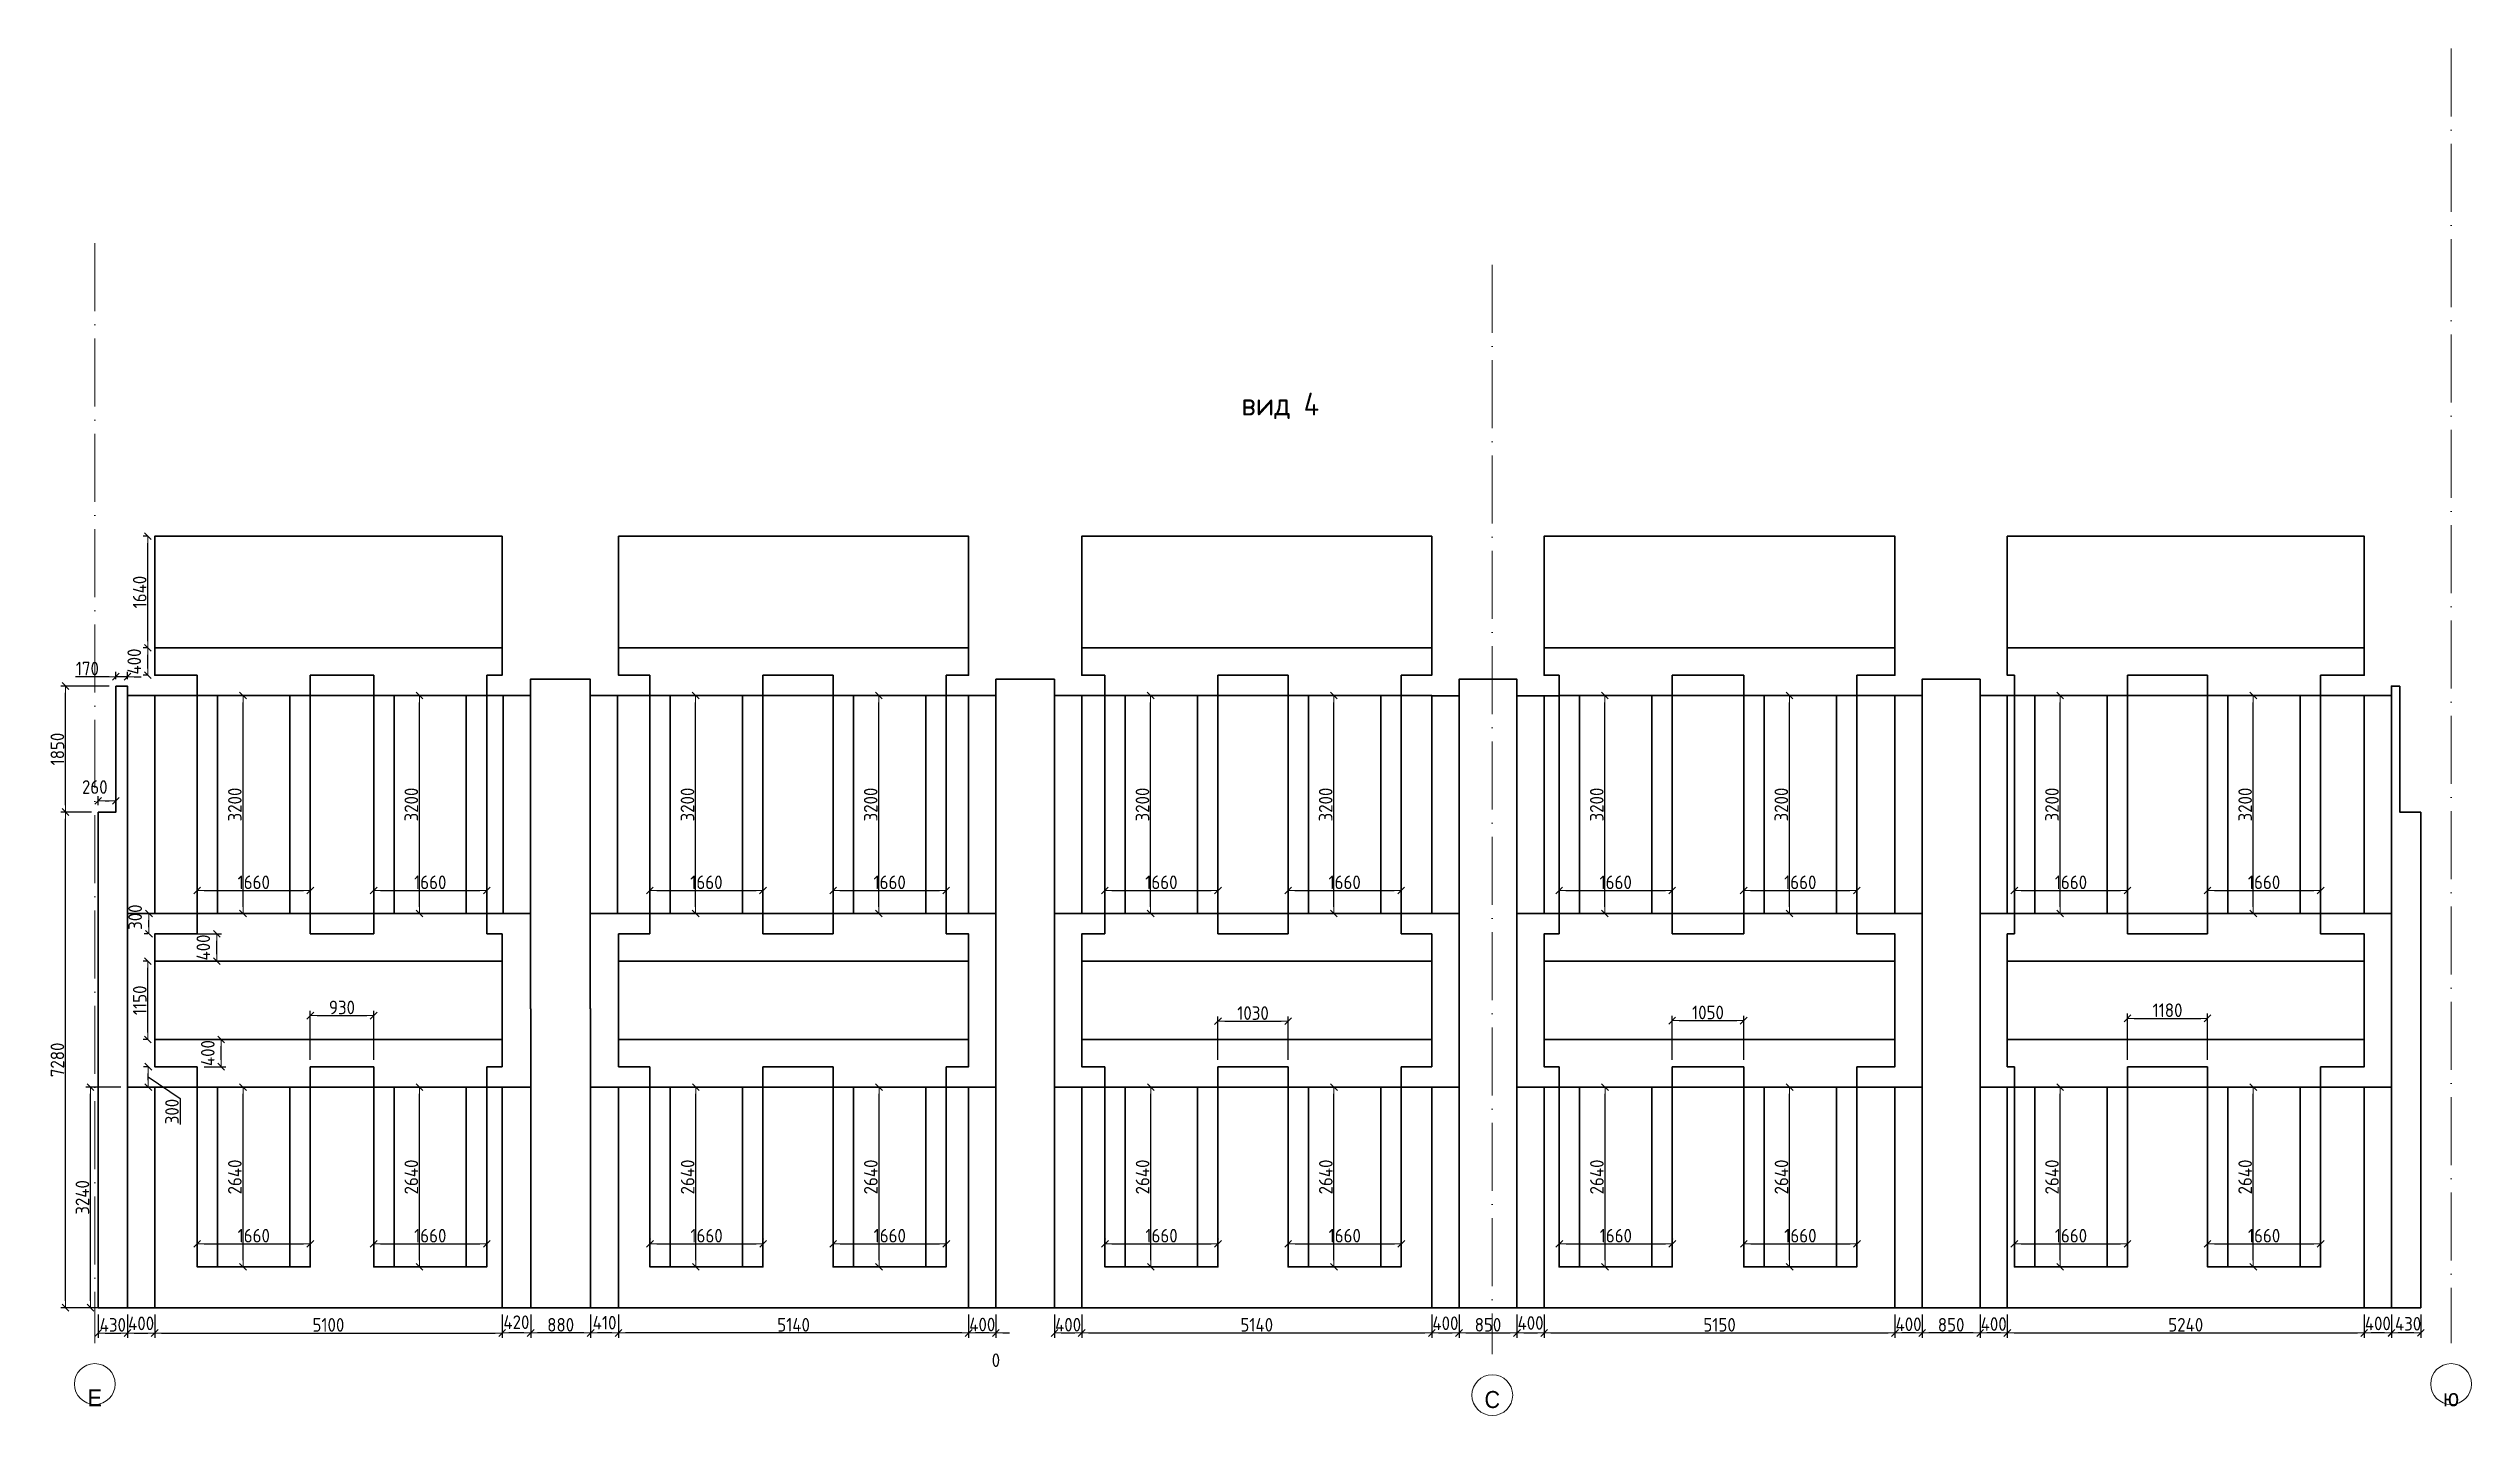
# Model space of a CAD drawing. Header units: millimetres. Extents: x 209 to 470115, y -86468 to 480215.
# Drawn here: x 165551 to 201127, y 93506 to 113584 of the extents above; entities that cross this region are included whole.
import ezdxf

# ---------------------------------------------------------------- set-up
doc = ezdxf.new("R2010")
doc.units = ezdxf.units.MM
doc.linetypes.add('50_200_ШТРИХ_1Т_ш5_п1_п1_', pattern=[1400, 1000, -200, 0, -200])
for name, color, linetype, lineweight, true_color in [('Оси-1', 7, 'Continuous', 20, 0xaaaaaa), ('Оси-2', 7, 'Continuous', 9, 0xaaaaaa), ('Оси-3', 7, '50_200_ШТРИХ_1Т_ш5_п1_п1_', 9, 0xaaaaaa)]:
    doc.layers.add(name, color=color, linetype=linetype, lineweight=lineweight, true_color=true_color)
doc.layers.add('Основные линии', color=7, linetype='Continuous', lineweight=30)
doc.layers.add('Размеры', color=7, linetype='Continuous', lineweight=15)
doc.styles.add('Arial', font='arial.ttf', dxfattribs={"width": 0.9, "height": 500})
doc.styles.add('СПДС', font='isocpeur.ttf', dxfattribs={"width": 0.9})
doc.dimstyles.new('Размера А3', dxfattribs={"dimtxt": 200, "dimasz": 100, "dimexe": 70, "dimexo": 100, "dimgap": 20, "dimtad": 1, "dimdec": 0, "dimrnd": 10, "dimzin": 0, "dimdsep": 46, "dimtxsty": 'СПДС', "dimblk": 'ARROWHEAD_6', "dimcen": 1, "dimclrd": 256, "dimclre": 256, "dimclrt": 256, "dimazin": 0, "dimtfac": 1, "dimtdec": 0, "dimtmove": 2, "dimatfit": 3, "dimfxl": 1, "dimtolj": 1, "dimtzin": 0, "dimarcsym": 0})

msp = doc.modelspace()

# ---------------------------------------------------------------- texts
at = {"layer": 'Оси-2', "char_height": 250, "width": 428.4, "attachment_point": 5, "line_spacing_factor": 0.936439, "style": 'Arial'}
for s, insert in [('\\pxqc,t4.572,9.144,13.716,18.288,22.86,27.432,32.004,36.576,41.148,45.72,50.292,54.864,59.436,64.008,68.58,73.152,77.724,82.296,86.868,91.44,96.012,100.584,105.156,109.728,114.3,118.872,123.444,128.016,132.588,137.16,141.732,146.304;{Е}', (166230.4, 93766.2)), ('\\pxqc,t4.572,9.144,13.716,18.288,22.86,27.432,32.004,36.576,41.148,45.72,50.292,54.864,59.436,64.008,68.58,73.152,77.724,82.296,86.868,91.44,96.012,100.584,105.156,109.728,114.3,118.872,123.444,128.016,132.588,137.16,141.732,146.304;С', (186749, 93739.8)), ('\\pxqc,t4.572,9.144,13.716,18.288,22.86,27.432,32.004,36.576,41.148,45.72,50.292,54.864,59.436,64.008,68.58,73.152,77.724,82.296,86.868,91.44,96.012,100.584,105.156,109.728,114.3,118.872,123.444,128.016,132.588,137.16,141.732,146.304;ю', (200826.5, 93766.2))]:
    msp.add_mtext(s, dxfattribs=dict(at, insert=insert))
at = {"layer": 'Основные линии', "insert": (183064.7, 108529.7), "char_height": 335.67, "attachment_point": 1, "style": 'СПДС'}
msp.add_mtext_dynamic_manual_height_columns('вид 4', width=59136.488, gutter_width=1678.4, heights=[0], dxfattribs=at)

# ---------------------------------------------------------------- blocks, each defined once
blk = doc.blocks.new('ARROWHEAD_6')
at = {"color": 0, "linetype": 'Continuous'}
for p, q in [((0, 0), (-1, 0)), ((-0.5, -0.5), (0.5, 0.5))]:
    blk.add_line(p, q, dxfattribs=at)
blk = doc.blocks.new('*D385')
at = {"layer": 'Defpoints', "color": 0, "transparency": 16777216}
for p in [(166169, 98330), (166711, 98330), (166711, 95090)]:
    blk.add_point(p, dxfattribs=at)
at = {"layer": 'Размеры', "lineweight": -2, "transparency": 16777216}
for p, q in [((166611, 98330), (166099, 98330)), ((166169, 95190), (166169, 98230)), ((166611, 95090), (166099, 95090))]:
    blk.add_line(p, q, dxfattribs=at)
at = {"layer": 'Размеры', "lineweight": -2, "transparency": 16777216, "xscale": 100, "yscale": 100, "zscale": 100}
for p, rotation in [((166169, 98330), 90), ((166169, 95090), 270)]:
    blk.add_blockref('ARROWHEAD_6', p, dxfattribs=dict(at, rotation=rotation))
at = {"layer": 'Размеры', "lineweight": 15, "transparency": 16777216, "insert": (166049, 96710), "char_height": 200, "attachment_point": 5, "rotation": 90, "style": 'СПДС'}
blk.add_mtext('\\A1;3240', dxfattribs=at)
blk = doc.blocks.new('*D386')
at = {"layer": 'Defpoints', "color": 0, "transparency": 16777216}
for p in [(166711, 95090), (167111, 95090), (167111, 94718)]:
    blk.add_point(p, dxfattribs=at)
at = {"layer": 'Размеры', "lineweight": -2, "transparency": 16777216}
for p, q in [((166711, 94990), (166711, 94648)), ((167111, 94990), (167111, 94648)), ((166811, 94718), (167011, 94718))]:
    blk.add_line(p, q, dxfattribs=at)
at = {"layer": 'Размеры', "lineweight": -2, "transparency": 16777216, "xscale": 100, "yscale": 100, "zscale": 100, "rotation": 180}
blk.add_blockref('ARROWHEAD_6', (166711, 94718), dxfattribs=at)
at = {"layer": 'Размеры', "lineweight": -2, "transparency": 16777216, "xscale": 100, "yscale": 100, "zscale": 100}
blk.add_blockref('ARROWHEAD_6', (167111, 94718), dxfattribs=at)
at = {"layer": 'Размеры', "lineweight": 15, "transparency": 16777216, "insert": (166911, 94860), "char_height": 200, "attachment_point": 5, "style": 'СПДС'}
blk.add_mtext('\\A1;400', dxfattribs=at)
blk = doc.blocks.new('*D387')
at = {"layer": 'Defpoints', "color": 0, "transparency": 16777216}
for p in [(167111, 95090), (172211, 95090), (172211, 94718)]:
    blk.add_point(p, dxfattribs=at)
at = {"layer": 'Размеры', "lineweight": -2, "transparency": 16777216}
for p, q in [((167111, 94990), (167111, 94648)), ((172211, 94990), (172211, 94648)), ((167211, 94718), (172111, 94718))]:
    blk.add_line(p, q, dxfattribs=at)
at = {"layer": 'Размеры', "lineweight": -2, "transparency": 16777216, "xscale": 100, "yscale": 100, "zscale": 100, "rotation": 180}
blk.add_blockref('ARROWHEAD_6', (167111, 94718), dxfattribs=at)
at = {"layer": 'Размеры', "lineweight": -2, "transparency": 16777216, "xscale": 100, "yscale": 100, "zscale": 100}
blk.add_blockref('ARROWHEAD_6', (172211, 94718), dxfattribs=at)
at = {"layer": 'Размеры', "lineweight": 15, "transparency": 16777216, "insert": (169661, 94838), "char_height": 200, "attachment_point": 5, "style": 'СПДС'}
blk.add_mtext('\\A1;5100', dxfattribs=at)
blk = doc.blocks.new('*D398')
at = {"layer": 'Defpoints', "color": 0, "transparency": 16777216}
for p in [(166281, 95090), (166711, 95090), (166711, 94718)]:
    blk.add_point(p, dxfattribs=at)
at = {"layer": 'Размеры', "lineweight": -2, "transparency": 16777216}
for p, q in [((166281, 94990), (166281, 94648)), ((166711, 94990), (166711, 94648)), ((166381, 94718), (166611, 94718))]:
    blk.add_line(p, q, dxfattribs=at)
at = {"layer": 'Размеры', "lineweight": -2, "transparency": 16777216, "xscale": 100, "yscale": 100, "zscale": 100, "rotation": 180}
blk.add_blockref('ARROWHEAD_6', (166281, 94718), dxfattribs=at)
at = {"layer": 'Размеры', "lineweight": -2, "transparency": 16777216, "xscale": 100, "yscale": 100, "zscale": 100}
blk.add_blockref('ARROWHEAD_6', (166711, 94718), dxfattribs=at)
at = {"layer": 'Размеры', "lineweight": 15, "transparency": 16777216, "insert": (166496, 94838), "char_height": 200, "attachment_point": 5, "style": 'СПДС'}
blk.add_mtext('\\A1;430', dxfattribs=at)
blk = doc.blocks.new('*D399')
at = {"layer": 'Defpoints', "color": 0, "transparency": 16777216}
for p in [(168208, 98330), (168407, 98330), (168208, 95690)]:
    blk.add_point(p, dxfattribs=at)
at = {"layer": 'Размеры', "lineweight": -2, "transparency": 16777216}
for p, q in [((168308, 98330), (168477, 98330)), ((168407, 95790), (168407, 98230)), ((168308, 95690), (168477, 95690))]:
    blk.add_line(p, q, dxfattribs=at)
at = {"layer": 'Размеры', "lineweight": -2, "transparency": 16777216, "xscale": 100, "yscale": 100, "zscale": 100}
for p, rotation in [((168407, 98330), 90), ((168407, 95690), 270)]:
    blk.add_blockref('ARROWHEAD_6', p, dxfattribs=dict(at, rotation=rotation))
at = {"layer": 'Размеры', "lineweight": 15, "transparency": 16777216, "insert": (168287, 97010), "char_height": 200, "attachment_point": 5, "rotation": 90, "style": 'СПДС'}
blk.add_mtext('\\A1;2640', dxfattribs=at)
blk = doc.blocks.new('*D400')
at = {"layer": 'Defpoints', "color": 0, "transparency": 16777216}
for p in [(170326, 96002), (171986, 96028), (171986, 96002)]:
    blk.add_point(p, dxfattribs=at)
at = {"layer": 'Размеры', "lineweight": -2, "transparency": 16777216}
for p, q in [((170326, 96102), (170326, 96098)), ((171986, 96102), (171986, 96098)), ((170426, 96028), (171886, 96028))]:
    blk.add_line(p, q, dxfattribs=at)
at = {"layer": 'Размеры', "lineweight": -2, "transparency": 16777216, "xscale": 100, "yscale": 100, "zscale": 100, "rotation": 180}
blk.add_blockref('ARROWHEAD_6', (170326, 96028), dxfattribs=at)
at = {"layer": 'Размеры', "lineweight": -2, "transparency": 16777216, "xscale": 100, "yscale": 100, "zscale": 100}
blk.add_blockref('ARROWHEAD_6', (171986, 96028), dxfattribs=at)
at = {"layer": 'Размеры', "lineweight": 15, "transparency": 16777216, "insert": (171156, 96148), "char_height": 200, "attachment_point": 5, "style": 'СПДС'}
blk.add_mtext('\\A1;1660', dxfattribs=at)
blk = doc.blocks.new('*D401')
at = {"layer": 'Defpoints', "color": 0, "transparency": 16777216}
for p in [(170799, 98330), (170998, 98330), (170799, 95690)]:
    blk.add_point(p, dxfattribs=at)
at = {"layer": 'Размеры', "lineweight": -2, "transparency": 16777216}
for p, q in [((170899, 98330), (171068, 98330)), ((170998, 95790), (170998, 98230)), ((170899, 95690), (171068, 95690))]:
    blk.add_line(p, q, dxfattribs=at)
at = {"layer": 'Размеры', "lineweight": -2, "transparency": 16777216, "xscale": 100, "yscale": 100, "zscale": 100}
for p, rotation in [((170998, 98330), 90), ((170998, 95690), 270)]:
    blk.add_blockref('ARROWHEAD_6', p, dxfattribs=dict(at, rotation=rotation))
at = {"layer": 'Размеры', "lineweight": 15, "transparency": 16777216, "insert": (170878, 97010), "char_height": 200, "attachment_point": 5, "rotation": 90, "style": 'СПДС'}
blk.add_mtext('\\A1;2640', dxfattribs=at)
blk = doc.blocks.new('*D395')
at = {"layer": 'Defpoints', "color": 0, "transparency": 16777216}
for p in [(167735, 101192), (169395, 101218), (169395, 101192)]:
    blk.add_point(p, dxfattribs=at)
at = {"layer": 'Размеры', "lineweight": -2, "transparency": 16777216}
for p, q in [((167735, 101292), (167735, 101288)), ((167835, 101218), (169295, 101218)), ((169395, 101292), (169395, 101288))]:
    blk.add_line(p, q, dxfattribs=at)
at = {"layer": 'Размеры', "lineweight": -2, "transparency": 16777216, "xscale": 100, "yscale": 100, "zscale": 100, "rotation": 180}
blk.add_blockref('ARROWHEAD_6', (167735, 101218), dxfattribs=at)
at = {"layer": 'Размеры', "lineweight": -2, "transparency": 16777216, "xscale": 100, "yscale": 100, "zscale": 100}
blk.add_blockref('ARROWHEAD_6', (169395, 101218), dxfattribs=at)
at = {"layer": 'Размеры', "lineweight": 15, "transparency": 16777216, "insert": (168565, 101338), "char_height": 200, "attachment_point": 5, "style": 'СПДС'}
blk.add_mtext('\\A1;1660', dxfattribs=at)
blk = doc.blocks.new('*D278')
at = {"layer": 'Defpoints', "color": 0, "transparency": 16777216}
for p in [(168208, 104080), (168407, 104080), (168208, 100880)]:
    blk.add_point(p, dxfattribs=at)
at = {"layer": 'Размеры', "lineweight": -2, "transparency": 16777216}
for p, q in [((168308, 104080), (168477, 104080)), ((168407, 100980), (168407, 103980)), ((168308, 100880), (168477, 100880))]:
    blk.add_line(p, q, dxfattribs=at)
at = {"layer": 'Размеры', "lineweight": -2, "transparency": 16777216, "xscale": 100, "yscale": 100, "zscale": 100}
for p, rotation in [((168407, 104080), 90), ((168407, 100880), 270)]:
    blk.add_blockref('ARROWHEAD_6', p, dxfattribs=dict(at, rotation=rotation))
at = {"layer": 'Размеры', "lineweight": 15, "transparency": 16777216, "insert": (168287, 102480), "char_height": 200, "attachment_point": 5, "rotation": 90, "style": 'СПДС'}
blk.add_mtext('\\A1;3200', dxfattribs=at)
blk = doc.blocks.new('*D396')
at = {"layer": 'Defpoints', "color": 0, "transparency": 16777216}
for p in [(170326, 101192), (171986, 101218), (171986, 101192)]:
    blk.add_point(p, dxfattribs=at)
at = {"layer": 'Размеры', "lineweight": -2, "transparency": 16777216}
for p, q in [((170326, 101292), (170326, 101288)), ((170426, 101218), (171886, 101218)), ((171986, 101292), (171986, 101288))]:
    blk.add_line(p, q, dxfattribs=at)
at = {"layer": 'Размеры', "lineweight": -2, "transparency": 16777216, "xscale": 100, "yscale": 100, "zscale": 100, "rotation": 180}
blk.add_blockref('ARROWHEAD_6', (170326, 101218), dxfattribs=at)
at = {"layer": 'Размеры', "lineweight": -2, "transparency": 16777216, "xscale": 100, "yscale": 100, "zscale": 100}
blk.add_blockref('ARROWHEAD_6', (171986, 101218), dxfattribs=at)
at = {"layer": 'Размеры', "lineweight": 15, "transparency": 16777216, "insert": (171156, 101338), "char_height": 200, "attachment_point": 5, "style": 'СПДС'}
blk.add_mtext('\\A1;1660', dxfattribs=at)
blk = doc.blocks.new('*D279')
at = {"layer": 'Defpoints', "color": 0, "transparency": 16777216}
for p in [(170733, 104080), (170998, 104080), (170799, 100880)]:
    blk.add_point(p, dxfattribs=at)
at = {"layer": 'Размеры', "lineweight": -2, "transparency": 16777216}
for p, q in [((170833, 104080), (171068, 104080)), ((170998, 100980), (170998, 103980)), ((170899, 100880), (171068, 100880))]:
    blk.add_line(p, q, dxfattribs=at)
at = {"layer": 'Размеры', "lineweight": -2, "transparency": 16777216, "xscale": 100, "yscale": 100, "zscale": 100}
for p, rotation in [((170998, 104080), 90), ((170998, 100880), 270)]:
    blk.add_blockref('ARROWHEAD_6', p, dxfattribs=dict(at, rotation=rotation))
at = {"layer": 'Размеры', "lineweight": 15, "transparency": 16777216, "insert": (170878, 102480), "char_height": 200, "attachment_point": 5, "rotation": 90, "style": 'СПДС'}
blk.add_mtext('\\A1;3200', dxfattribs=at)
blk = doc.blocks.new('*D397')
at = {"layer": 'Defpoints', "color": 0, "transparency": 16777216}
for p in [(174381, 101192), (176041, 101218), (176041, 101192)]:
    blk.add_point(p, dxfattribs=at)
at = {"layer": 'Размеры', "lineweight": -2, "transparency": 16777216}
for p, q in [((174381, 101292), (174381, 101288)), ((174481, 101218), (175941, 101218)), ((176041, 101292), (176041, 101288))]:
    blk.add_line(p, q, dxfattribs=at)
at = {"layer": 'Размеры', "lineweight": -2, "transparency": 16777216, "xscale": 100, "yscale": 100, "zscale": 100, "rotation": 180}
blk.add_blockref('ARROWHEAD_6', (174381, 101218), dxfattribs=at)
at = {"layer": 'Размеры', "lineweight": -2, "transparency": 16777216, "xscale": 100, "yscale": 100, "zscale": 100}
blk.add_blockref('ARROWHEAD_6', (176041, 101218), dxfattribs=at)
at = {"layer": 'Размеры', "lineweight": 15, "transparency": 16777216, "insert": (175211, 101338), "char_height": 200, "attachment_point": 5, "style": 'СПДС'}
blk.add_mtext('\\A1;1660', dxfattribs=at)
blk = doc.blocks.new('*D280')
at = {"layer": 'Defpoints', "color": 0, "transparency": 16777216}
for p in [(174854, 104080), (175053, 104080), (174854, 100880)]:
    blk.add_point(p, dxfattribs=at)
at = {"layer": 'Размеры', "lineweight": -2, "transparency": 16777216}
for p, q in [((174954, 104080), (175123, 104080)), ((175053, 100980), (175053, 103980)), ((174954, 100880), (175123, 100880))]:
    blk.add_line(p, q, dxfattribs=at)
at = {"layer": 'Размеры', "lineweight": -2, "transparency": 16777216, "xscale": 100, "yscale": 100, "zscale": 100}
for p, rotation in [((175053, 104080), 90), ((175053, 100880), 270)]:
    blk.add_blockref('ARROWHEAD_6', p, dxfattribs=dict(at, rotation=rotation))
at = {"layer": 'Размеры', "lineweight": 15, "transparency": 16777216, "insert": (174933, 102480), "char_height": 200, "attachment_point": 5, "rotation": 90, "style": 'СПДС'}
blk.add_mtext('\\A1;3200', dxfattribs=at)
blk = doc.blocks.new('*D402')
at = {"layer": 'Defpoints', "color": 0, "transparency": 16777216}
for p in [(168208, 98330), (168407, 98330), (168208, 95690)]:
    blk.add_point(p, dxfattribs=at)
at = {"layer": 'Размеры', "lineweight": -2, "transparency": 16777216}
for p, q in [((168308, 98330), (168477, 98330)), ((168407, 95790), (168407, 98230)), ((168308, 95690), (168477, 95690))]:
    blk.add_line(p, q, dxfattribs=at)
at = {"layer": 'Размеры', "lineweight": -2, "transparency": 16777216, "xscale": 100, "yscale": 100, "zscale": 100}
for p, rotation in [((168407, 98330), 90), ((168407, 95690), 270)]:
    blk.add_blockref('ARROWHEAD_6', p, dxfattribs=dict(at, rotation=rotation))
at = {"layer": 'Размеры', "lineweight": 15, "transparency": 16777216, "insert": (168287, 97010), "char_height": 200, "attachment_point": 5, "rotation": 90, "style": 'СПДС'}
blk.add_mtext('\\A1;2640', dxfattribs=at)
blk = doc.blocks.new('*D403')
at = {"layer": 'Defpoints', "color": 0, "transparency": 16777216}
for p in [(168208, 98330), (168407, 98330), (168208, 95690)]:
    blk.add_point(p, dxfattribs=at)
at = {"layer": 'Размеры', "lineweight": -2, "transparency": 16777216}
for p, q in [((168308, 98330), (168477, 98330)), ((168407, 95790), (168407, 98230)), ((168308, 95690), (168477, 95690))]:
    blk.add_line(p, q, dxfattribs=at)
at = {"layer": 'Размеры', "lineweight": -2, "transparency": 16777216, "xscale": 100, "yscale": 100, "zscale": 100}
for p, rotation in [((168407, 98330), 90), ((168407, 95690), 270)]:
    blk.add_blockref('ARROWHEAD_6', p, dxfattribs=dict(at, rotation=rotation))
at = {"layer": 'Размеры', "lineweight": 15, "transparency": 16777216, "insert": (168287, 97010), "char_height": 200, "attachment_point": 5, "rotation": 90, "style": 'СПДС'}
blk.add_mtext('\\A1;2640', dxfattribs=at)
blk = doc.blocks.new('*D404')
at = {"layer": 'Defpoints', "color": 0, "transparency": 16777216}
for p in [(168208, 98330), (168407, 98330), (168208, 95690)]:
    blk.add_point(p, dxfattribs=at)
at = {"layer": 'Размеры', "lineweight": -2, "transparency": 16777216}
for p, q in [((168308, 98330), (168477, 98330)), ((168407, 95790), (168407, 98230)), ((168308, 95690), (168477, 95690))]:
    blk.add_line(p, q, dxfattribs=at)
at = {"layer": 'Размеры', "lineweight": -2, "transparency": 16777216, "xscale": 100, "yscale": 100, "zscale": 100}
for p, rotation in [((168407, 98330), 90), ((168407, 95690), 270)]:
    blk.add_blockref('ARROWHEAD_6', p, dxfattribs=dict(at, rotation=rotation))
at = {"layer": 'Размеры', "lineweight": 15, "transparency": 16777216, "insert": (168287, 97010), "char_height": 200, "attachment_point": 5, "rotation": 90, "style": 'СПДС'}
blk.add_mtext('\\A1;2640', dxfattribs=at)
blk = doc.blocks.new('*D405')
at = {"layer": 'Defpoints', "color": 0, "transparency": 16777216}
for p in [(168208, 98330), (168407, 98330), (168208, 95690)]:
    blk.add_point(p, dxfattribs=at)
at = {"layer": 'Размеры', "lineweight": -2, "transparency": 16777216}
for p, q in [((168308, 98330), (168477, 98330)), ((168407, 95790), (168407, 98230)), ((168308, 95690), (168477, 95690))]:
    blk.add_line(p, q, dxfattribs=at)
at = {"layer": 'Размеры', "lineweight": -2, "transparency": 16777216, "xscale": 100, "yscale": 100, "zscale": 100}
for p, rotation in [((168407, 98330), 90), ((168407, 95690), 270)]:
    blk.add_blockref('ARROWHEAD_6', p, dxfattribs=dict(at, rotation=rotation))
at = {"layer": 'Размеры', "lineweight": 15, "transparency": 16777216, "insert": (168287, 97010), "char_height": 200, "attachment_point": 5, "rotation": 90, "style": 'СПДС'}
blk.add_mtext('\\A1;2640', dxfattribs=at)
blk = doc.blocks.new('*D406')
at = {"layer": 'Defpoints', "color": 0, "transparency": 16777216}
for p in [(168208, 98330), (168407, 98330), (168208, 95690)]:
    blk.add_point(p, dxfattribs=at)
at = {"layer": 'Размеры', "lineweight": -2, "transparency": 16777216}
for p, q in [((168308, 98330), (168477, 98330)), ((168407, 95790), (168407, 98230)), ((168308, 95690), (168477, 95690))]:
    blk.add_line(p, q, dxfattribs=at)
at = {"layer": 'Размеры', "lineweight": -2, "transparency": 16777216, "xscale": 100, "yscale": 100, "zscale": 100}
for p, rotation in [((168407, 98330), 90), ((168407, 95690), 270)]:
    blk.add_blockref('ARROWHEAD_6', p, dxfattribs=dict(at, rotation=rotation))
at = {"layer": 'Размеры', "lineweight": 15, "transparency": 16777216, "insert": (168287, 97010), "char_height": 200, "attachment_point": 5, "rotation": 90, "style": 'СПДС'}
blk.add_mtext('\\A1;2640', dxfattribs=at)
blk = doc.blocks.new('*D407')
at = {"layer": 'Defpoints', "color": 0, "transparency": 16777216}
for p in [(168208, 98330), (168407, 98330), (168208, 95690)]:
    blk.add_point(p, dxfattribs=at)
at = {"layer": 'Размеры', "lineweight": -2, "transparency": 16777216}
for p, q in [((168308, 98330), (168477, 98330)), ((168407, 95790), (168407, 98230)), ((168308, 95690), (168477, 95690))]:
    blk.add_line(p, q, dxfattribs=at)
at = {"layer": 'Размеры', "lineweight": -2, "transparency": 16777216, "xscale": 100, "yscale": 100, "zscale": 100}
for p, rotation in [((168407, 98330), 90), ((168407, 95690), 270)]:
    blk.add_blockref('ARROWHEAD_6', p, dxfattribs=dict(at, rotation=rotation))
at = {"layer": 'Размеры', "lineweight": 15, "transparency": 16777216, "insert": (168287, 97010), "char_height": 200, "attachment_point": 5, "rotation": 90, "style": 'СПДС'}
blk.add_mtext('\\A1;2640', dxfattribs=at)
blk = doc.blocks.new('*D408')
at = {"layer": 'Defpoints', "color": 0, "transparency": 16777216}
for p in [(168208, 98330), (168407, 98330), (168208, 95690)]:
    blk.add_point(p, dxfattribs=at)
at = {"layer": 'Размеры', "lineweight": -2, "transparency": 16777216}
for p, q in [((168308, 98330), (168477, 98330)), ((168407, 95790), (168407, 98230)), ((168308, 95690), (168477, 95690))]:
    blk.add_line(p, q, dxfattribs=at)
at = {"layer": 'Размеры', "lineweight": -2, "transparency": 16777216, "xscale": 100, "yscale": 100, "zscale": 100}
for p, rotation in [((168407, 98330), 90), ((168407, 95690), 270)]:
    blk.add_blockref('ARROWHEAD_6', p, dxfattribs=dict(at, rotation=rotation))
at = {"layer": 'Размеры', "lineweight": 15, "transparency": 16777216, "insert": (168287, 97010), "char_height": 200, "attachment_point": 5, "rotation": 90, "style": 'СПДС'}
blk.add_mtext('\\A1;2640', dxfattribs=at)
blk = doc.blocks.new('*D409')
at = {"layer": 'Defpoints', "color": 0, "transparency": 16777216}
for p in [(197251, 96002), (198911, 96028), (198911, 96002)]:
    blk.add_point(p, dxfattribs=at)
at = {"layer": 'Размеры', "lineweight": -2, "transparency": 16777216}
for p, q in [((197251, 96102), (197251, 96098)), ((198911, 96102), (198911, 96098)), ((197351, 96028), (198811, 96028))]:
    blk.add_line(p, q, dxfattribs=at)
at = {"layer": 'Размеры', "lineweight": -2, "transparency": 16777216, "xscale": 100, "yscale": 100, "zscale": 100, "rotation": 180}
blk.add_blockref('ARROWHEAD_6', (197251, 96028), dxfattribs=at)
at = {"layer": 'Размеры', "lineweight": -2, "transparency": 16777216, "xscale": 100, "yscale": 100, "zscale": 100}
blk.add_blockref('ARROWHEAD_6', (198911, 96028), dxfattribs=at)
at = {"layer": 'Размеры', "lineweight": 15, "transparency": 16777216, "insert": (198081, 96148), "char_height": 200, "attachment_point": 5, "style": 'СПДС'}
blk.add_mtext('\\A1;1660', dxfattribs=at)
blk = doc.blocks.new('*D410')
at = {"layer": 'Defpoints', "color": 0, "transparency": 16777216}
for p in [(197724, 98330), (197923, 98330), (197724, 95690)]:
    blk.add_point(p, dxfattribs=at)
at = {"layer": 'Размеры', "lineweight": -2, "transparency": 16777216}
for p, q in [((197824, 98330), (197993, 98330)), ((197923, 95790), (197923, 98230)), ((197824, 95690), (197993, 95690))]:
    blk.add_line(p, q, dxfattribs=at)
at = {"layer": 'Размеры', "lineweight": -2, "transparency": 16777216, "xscale": 100, "yscale": 100, "zscale": 100}
for p, rotation in [((197923, 98330), 90), ((197923, 95690), 270)]:
    blk.add_blockref('ARROWHEAD_6', p, dxfattribs=dict(at, rotation=rotation))
at = {"layer": 'Размеры', "lineweight": 15, "transparency": 16777216, "insert": (197803, 97010), "char_height": 200, "attachment_point": 5, "rotation": 90, "style": 'СПДС'}
blk.add_mtext('\\A1;2640', dxfattribs=at)
blk = doc.blocks.new('*D281')
at = {"layer": 'Defpoints', "color": 0, "transparency": 16777216}
for p in [(177544, 104080), (177743, 104080), (177544, 100880)]:
    blk.add_point(p, dxfattribs=at)
at = {"layer": 'Размеры', "lineweight": -2, "transparency": 16777216}
for p, q in [((177644, 104080), (177813, 104080)), ((177743, 100980), (177743, 103980)), ((177644, 100880), (177813, 100880))]:
    blk.add_line(p, q, dxfattribs=at)
at = {"layer": 'Размеры', "lineweight": -2, "transparency": 16777216, "xscale": 100, "yscale": 100, "zscale": 100}
for p, rotation in [((177743, 104080), 90), ((177743, 100880), 270)]:
    blk.add_blockref('ARROWHEAD_6', p, dxfattribs=dict(at, rotation=rotation))
at = {"layer": 'Размеры', "lineweight": 15, "transparency": 16777216, "insert": (177623, 102480), "char_height": 200, "attachment_point": 5, "rotation": 90, "style": 'СПДС'}
blk.add_mtext('\\A1;3200', dxfattribs=at)
blk = doc.blocks.new('*D282')
at = {"layer": 'Defpoints', "color": 0, "transparency": 16777216}
for p in [(181534, 104080), (181733, 104080), (181534, 100880)]:
    blk.add_point(p, dxfattribs=at)
at = {"layer": 'Размеры', "lineweight": -2, "transparency": 16777216}
for p, q in [((181634, 104080), (181803, 104080)), ((181733, 100980), (181733, 103980)), ((181634, 100880), (181803, 100880))]:
    blk.add_line(p, q, dxfattribs=at)
at = {"layer": 'Размеры', "lineweight": -2, "transparency": 16777216, "xscale": 100, "yscale": 100, "zscale": 100}
for p, rotation in [((181733, 104080), 90), ((181733, 100880), 270)]:
    blk.add_blockref('ARROWHEAD_6', p, dxfattribs=dict(at, rotation=rotation))
at = {"layer": 'Размеры', "lineweight": 15, "transparency": 16777216, "insert": (181613, 102480), "char_height": 200, "attachment_point": 5, "rotation": 90, "style": 'СПДС'}
blk.add_mtext('\\A1;3200', dxfattribs=at)
blk = doc.blocks.new('*D283')
at = {"layer": 'Defpoints', "color": 0, "transparency": 16777216}
for p in [(184224, 104080), (184423, 104080), (184224, 100880)]:
    blk.add_point(p, dxfattribs=at)
at = {"layer": 'Размеры', "lineweight": -2, "transparency": 16777216}
for p, q in [((184324, 104080), (184493, 104080)), ((184423, 100980), (184423, 103980)), ((184324, 100880), (184493, 100880))]:
    blk.add_line(p, q, dxfattribs=at)
at = {"layer": 'Размеры', "lineweight": -2, "transparency": 16777216, "xscale": 100, "yscale": 100, "zscale": 100}
for p, rotation in [((184423, 104080), 90), ((184423, 100880), 270)]:
    blk.add_blockref('ARROWHEAD_6', p, dxfattribs=dict(at, rotation=rotation))
at = {"layer": 'Размеры', "lineweight": 15, "transparency": 16777216, "insert": (184303, 102480), "char_height": 200, "attachment_point": 5, "rotation": 90, "style": 'СПДС'}
blk.add_mtext('\\A1;3200', dxfattribs=at)
blk = doc.blocks.new('*D274')
at = {"layer": 'Defpoints', "color": 0, "transparency": 16777216}
for p in [(188204, 104080), (188403, 104080), (188204, 100880)]:
    blk.add_point(p, dxfattribs=at)
at = {"layer": 'Размеры', "lineweight": -2, "transparency": 16777216}
for p, q in [((188304, 104080), (188473, 104080)), ((188403, 100980), (188403, 103980)), ((188304, 100880), (188473, 100880))]:
    blk.add_line(p, q, dxfattribs=at)
at = {"layer": 'Размеры', "lineweight": -2, "transparency": 16777216, "xscale": 100, "yscale": 100, "zscale": 100}
for p, rotation in [((188403, 104080), 90), ((188403, 100880), 270)]:
    blk.add_blockref('ARROWHEAD_6', p, dxfattribs=dict(at, rotation=rotation))
at = {"layer": 'Размеры', "lineweight": 15, "transparency": 16777216, "insert": (188283, 102480), "char_height": 200, "attachment_point": 5, "rotation": 90, "style": 'СПДС'}
blk.add_mtext('\\A1;3200', dxfattribs=at)
blk = doc.blocks.new('*D275')
at = {"layer": 'Defpoints', "color": 0, "transparency": 16777216}
for p in [(190914, 104080), (191113, 104080), (190914, 100880)]:
    blk.add_point(p, dxfattribs=at)
at = {"layer": 'Размеры', "lineweight": -2, "transparency": 16777216}
for p, q in [((191014, 104080), (191183, 104080)), ((191113, 100980), (191113, 103980)), ((191014, 100880), (191183, 100880))]:
    blk.add_line(p, q, dxfattribs=at)
at = {"layer": 'Размеры', "lineweight": -2, "transparency": 16777216, "xscale": 100, "yscale": 100, "zscale": 100}
for p, rotation in [((191113, 104080), 90), ((191113, 100880), 270)]:
    blk.add_blockref('ARROWHEAD_6', p, dxfattribs=dict(at, rotation=rotation))
at = {"layer": 'Размеры', "lineweight": 15, "transparency": 16777216, "insert": (190993, 102480), "char_height": 200, "attachment_point": 5, "rotation": 90, "style": 'СПДС'}
blk.add_mtext('\\A1;3200', dxfattribs=at)
blk = doc.blocks.new('*D276')
at = {"layer": 'Defpoints', "color": 0, "transparency": 16777216}
for p in [(194889, 104080), (195087, 104080), (194889, 100880)]:
    blk.add_point(p, dxfattribs=at)
at = {"layer": 'Размеры', "lineweight": -2, "transparency": 16777216}
for p, q in [((194989, 104080), (195157, 104080)), ((195087, 100980), (195087, 103980)), ((194989, 100880), (195157, 100880))]:
    blk.add_line(p, q, dxfattribs=at)
at = {"layer": 'Размеры', "lineweight": -2, "transparency": 16777216, "xscale": 100, "yscale": 100, "zscale": 100}
for p, rotation in [((195087, 104080), 90), ((195087, 100880), 270)]:
    blk.add_blockref('ARROWHEAD_6', p, dxfattribs=dict(at, rotation=rotation))
at = {"layer": 'Размеры', "lineweight": 15, "transparency": 16777216, "insert": (194967, 102480), "char_height": 200, "attachment_point": 5, "rotation": 90, "style": 'СПДС'}
blk.add_mtext('\\A1;3200', dxfattribs=at)
blk = doc.blocks.new('*D388')
at = {"layer": 'Defpoints', "color": 0, "transparency": 16777216}
for p in [(197251, 101192), (198911, 101218), (198911, 101192)]:
    blk.add_point(p, dxfattribs=at)
at = {"layer": 'Размеры', "lineweight": -2, "transparency": 16777216}
for p, q in [((197251, 101292), (197251, 101288)), ((197351, 101218), (198811, 101218)), ((198911, 101292), (198911, 101288))]:
    blk.add_line(p, q, dxfattribs=at)
at = {"layer": 'Размеры', "lineweight": -2, "transparency": 16777216, "xscale": 100, "yscale": 100, "zscale": 100, "rotation": 180}
blk.add_blockref('ARROWHEAD_6', (197251, 101218), dxfattribs=at)
at = {"layer": 'Размеры', "lineweight": -2, "transparency": 16777216, "xscale": 100, "yscale": 100, "zscale": 100}
blk.add_blockref('ARROWHEAD_6', (198911, 101218), dxfattribs=at)
at = {"layer": 'Размеры', "lineweight": 15, "transparency": 16777216, "insert": (198081, 101338), "char_height": 200, "attachment_point": 5, "style": 'СПДС'}
blk.add_mtext('\\A1;1660', dxfattribs=at)
blk = doc.blocks.new('*D277')
at = {"layer": 'Defpoints', "color": 0, "transparency": 16777216}
for p in [(197724, 104080), (197923, 104080), (197724, 100880)]:
    blk.add_point(p, dxfattribs=at)
at = {"layer": 'Размеры', "lineweight": -2, "transparency": 16777216}
for p, q in [((197824, 104080), (197993, 104080)), ((197923, 100980), (197923, 103980)), ((197824, 100880), (197993, 100880))]:
    blk.add_line(p, q, dxfattribs=at)
at = {"layer": 'Размеры', "lineweight": -2, "transparency": 16777216, "xscale": 100, "yscale": 100, "zscale": 100}
for p, rotation in [((197923, 104080), 90), ((197923, 100880), 270)]:
    blk.add_blockref('ARROWHEAD_6', p, dxfattribs=dict(at, rotation=rotation))
at = {"layer": 'Размеры', "lineweight": 15, "transparency": 16777216, "insert": (197803, 102480), "char_height": 200, "attachment_point": 5, "rotation": 90, "style": 'СПДС'}
blk.add_mtext('\\A1;3200', dxfattribs=at)
blk = doc.blocks.new('*D411')
at = {"layer": 'Defpoints', "color": 0, "transparency": 16777216}
for p in [(168208, 98330), (168407, 98330), (168208, 95690)]:
    blk.add_point(p, dxfattribs=at)
at = {"layer": 'Размеры', "lineweight": -2, "transparency": 16777216}
for p, q in [((168308, 98330), (168477, 98330)), ((168407, 95790), (168407, 98230)), ((168308, 95690), (168477, 95690))]:
    blk.add_line(p, q, dxfattribs=at)
at = {"layer": 'Размеры', "lineweight": -2, "transparency": 16777216, "xscale": 100, "yscale": 100, "zscale": 100}
for p, rotation in [((168407, 98330), 90), ((168407, 95690), 270)]:
    blk.add_blockref('ARROWHEAD_6', p, dxfattribs=dict(at, rotation=rotation))
at = {"layer": 'Размеры', "lineweight": 15, "transparency": 16777216, "insert": (168287, 97010), "char_height": 200, "attachment_point": 5, "rotation": 90, "style": 'СПДС'}
blk.add_mtext('\\A1;2640', dxfattribs=at)
blk = doc.blocks.new('*D412')
at = {"layer": 'Defpoints', "color": 0, "transparency": 16777216}
for p in [(168208, 98330), (168407, 98330), (168208, 95690)]:
    blk.add_point(p, dxfattribs=at)
at = {"layer": 'Размеры', "lineweight": -2, "transparency": 16777216}
for p, q in [((168308, 98330), (168477, 98330)), ((168407, 95790), (168407, 98230)), ((168308, 95690), (168477, 95690))]:
    blk.add_line(p, q, dxfattribs=at)
at = {"layer": 'Размеры', "lineweight": -2, "transparency": 16777216, "xscale": 100, "yscale": 100, "zscale": 100}
for p, rotation in [((168407, 98330), 90), ((168407, 95690), 270)]:
    blk.add_blockref('ARROWHEAD_6', p, dxfattribs=dict(at, rotation=rotation))
at = {"layer": 'Размеры', "lineweight": 15, "transparency": 16777216, "insert": (168287, 97010), "char_height": 200, "attachment_point": 5, "rotation": 90, "style": 'СПДС'}
blk.add_mtext('\\A1;2640', dxfattribs=at)
blk = doc.blocks.new('*D413')
at = {"layer": 'Defpoints', "color": 0, "transparency": 16777216}
for p in [(168208, 98330), (168407, 98330), (168208, 95690)]:
    blk.add_point(p, dxfattribs=at)
at = {"layer": 'Размеры', "lineweight": -2, "transparency": 16777216}
for p, q in [((168308, 98330), (168477, 98330)), ((168407, 95790), (168407, 98230)), ((168308, 95690), (168477, 95690))]:
    blk.add_line(p, q, dxfattribs=at)
at = {"layer": 'Размеры', "lineweight": -2, "transparency": 16777216, "xscale": 100, "yscale": 100, "zscale": 100}
for p, rotation in [((168407, 98330), 90), ((168407, 95690), 270)]:
    blk.add_blockref('ARROWHEAD_6', p, dxfattribs=dict(at, rotation=rotation))
at = {"layer": 'Размеры', "lineweight": 15, "transparency": 16777216, "insert": (168287, 97010), "char_height": 200, "attachment_point": 5, "rotation": 90, "style": 'СПДС'}
blk.add_mtext('\\A1;2640', dxfattribs=at)
blk = doc.blocks.new('*D414')
at = {"layer": 'Defpoints', "color": 0, "transparency": 16777216}
for p in [(168208, 98330), (168407, 98330), (168208, 95690)]:
    blk.add_point(p, dxfattribs=at)
at = {"layer": 'Размеры', "lineweight": -2, "transparency": 16777216}
for p, q in [((168308, 98330), (168477, 98330)), ((168407, 95790), (168407, 98230)), ((168308, 95690), (168477, 95690))]:
    blk.add_line(p, q, dxfattribs=at)
at = {"layer": 'Размеры', "lineweight": -2, "transparency": 16777216, "xscale": 100, "yscale": 100, "zscale": 100}
for p, rotation in [((168407, 98330), 90), ((168407, 95690), 270)]:
    blk.add_blockref('ARROWHEAD_6', p, dxfattribs=dict(at, rotation=rotation))
at = {"layer": 'Размеры', "lineweight": 15, "transparency": 16777216, "insert": (168287, 97010), "char_height": 200, "attachment_point": 5, "rotation": 90, "style": 'СПДС'}
blk.add_mtext('\\A1;2640', dxfattribs=at)
blk = doc.blocks.new('*D415')
at = {"layer": 'Defpoints', "color": 0, "transparency": 16777216}
for p in [(168208, 98330), (168407, 98330), (168208, 95690)]:
    blk.add_point(p, dxfattribs=at)
at = {"layer": 'Размеры', "lineweight": -2, "transparency": 16777216}
for p, q in [((168308, 98330), (168477, 98330)), ((168407, 95790), (168407, 98230)), ((168308, 95690), (168477, 95690))]:
    blk.add_line(p, q, dxfattribs=at)
at = {"layer": 'Размеры', "lineweight": -2, "transparency": 16777216, "xscale": 100, "yscale": 100, "zscale": 100}
for p, rotation in [((168407, 98330), 90), ((168407, 95690), 270)]:
    blk.add_blockref('ARROWHEAD_6', p, dxfattribs=dict(at, rotation=rotation))
at = {"layer": 'Размеры', "lineweight": 15, "transparency": 16777216, "insert": (168287, 97010), "char_height": 200, "attachment_point": 5, "rotation": 90, "style": 'СПДС'}
blk.add_mtext('\\A1;2640', dxfattribs=at)
blk = doc.blocks.new('*D416')
at = {"layer": 'Defpoints', "color": 0, "transparency": 16777216}
for p in [(168208, 98330), (168407, 98330), (168208, 95690)]:
    blk.add_point(p, dxfattribs=at)
at = {"layer": 'Размеры', "lineweight": -2, "transparency": 16777216}
for p, q in [((168308, 98330), (168477, 98330)), ((168407, 95790), (168407, 98230)), ((168308, 95690), (168477, 95690))]:
    blk.add_line(p, q, dxfattribs=at)
at = {"layer": 'Размеры', "lineweight": -2, "transparency": 16777216, "xscale": 100, "yscale": 100, "zscale": 100}
for p, rotation in [((168407, 98330), 90), ((168407, 95690), 270)]:
    blk.add_blockref('ARROWHEAD_6', p, dxfattribs=dict(at, rotation=rotation))
at = {"layer": 'Размеры', "lineweight": 15, "transparency": 16777216, "insert": (168287, 97010), "char_height": 200, "attachment_point": 5, "rotation": 90, "style": 'СПДС'}
blk.add_mtext('\\A1;2640', dxfattribs=at)
blk = doc.blocks.new('*D417')
at = {"layer": 'Defpoints', "color": 0, "transparency": 16777216}
for p in [(168208, 98330), (168407, 98330), (168208, 95690)]:
    blk.add_point(p, dxfattribs=at)
at = {"layer": 'Размеры', "lineweight": -2, "transparency": 16777216}
for p, q in [((168308, 98330), (168477, 98330)), ((168407, 95790), (168407, 98230)), ((168308, 95690), (168477, 95690))]:
    blk.add_line(p, q, dxfattribs=at)
at = {"layer": 'Размеры', "lineweight": -2, "transparency": 16777216, "xscale": 100, "yscale": 100, "zscale": 100}
for p, rotation in [((168407, 98330), 90), ((168407, 95690), 270)]:
    blk.add_blockref('ARROWHEAD_6', p, dxfattribs=dict(at, rotation=rotation))
at = {"layer": 'Размеры', "lineweight": 15, "transparency": 16777216, "insert": (168287, 97010), "char_height": 200, "attachment_point": 5, "rotation": 90, "style": 'СПДС'}
blk.add_mtext('\\A1;2640', dxfattribs=at)
blk = doc.blocks.new('*D418')
at = {"layer": 'Defpoints', "color": 0, "transparency": 16777216}
for p in [(197251, 96002), (198911, 96028), (198911, 96002)]:
    blk.add_point(p, dxfattribs=at)
at = {"layer": 'Размеры', "lineweight": -2, "transparency": 16777216}
for p, q in [((197251, 96102), (197251, 96098)), ((198911, 96102), (198911, 96098)), ((197351, 96028), (198811, 96028))]:
    blk.add_line(p, q, dxfattribs=at)
at = {"layer": 'Размеры', "lineweight": -2, "transparency": 16777216, "xscale": 100, "yscale": 100, "zscale": 100, "rotation": 180}
blk.add_blockref('ARROWHEAD_6', (197251, 96028), dxfattribs=at)
at = {"layer": 'Размеры', "lineweight": -2, "transparency": 16777216, "xscale": 100, "yscale": 100, "zscale": 100}
blk.add_blockref('ARROWHEAD_6', (198911, 96028), dxfattribs=at)
at = {"layer": 'Размеры', "lineweight": 15, "transparency": 16777216, "insert": (198081, 96148), "char_height": 200, "attachment_point": 5, "style": 'СПДС'}
blk.add_mtext('\\A1;1660', dxfattribs=at)
blk = doc.blocks.new('*D419')
at = {"layer": 'Defpoints', "color": 0, "transparency": 16777216}
for p in [(197724, 98330), (197923, 98330), (197724, 95690)]:
    blk.add_point(p, dxfattribs=at)
at = {"layer": 'Размеры', "lineweight": -2, "transparency": 16777216}
for p, q in [((197824, 98330), (197993, 98330)), ((197923, 95790), (197923, 98230)), ((197824, 95690), (197993, 95690))]:
    blk.add_line(p, q, dxfattribs=at)
at = {"layer": 'Размеры', "lineweight": -2, "transparency": 16777216, "xscale": 100, "yscale": 100, "zscale": 100}
for p, rotation in [((197923, 98330), 90), ((197923, 95690), 270)]:
    blk.add_blockref('ARROWHEAD_6', p, dxfattribs=dict(at, rotation=rotation))
at = {"layer": 'Размеры', "lineweight": 15, "transparency": 16777216, "insert": (197803, 97010), "char_height": 200, "attachment_point": 5, "rotation": 90, "style": 'СПДС'}
blk.add_mtext('\\A1;2640', dxfattribs=at)
blk = doc.blocks.new('*D389')
at = {"layer": 'Defpoints', "color": 0, "transparency": 16777216}
for p in [(194415, 96002), (196075, 96028), (196075, 96002)]:
    blk.add_point(p, dxfattribs=at)
at = {"layer": 'Размеры', "lineweight": -2, "transparency": 16777216}
for p, q in [((194415, 96102), (194415, 96098)), ((196075, 96102), (196075, 96098)), ((194515, 96028), (195975, 96028))]:
    blk.add_line(p, q, dxfattribs=at)
at = {"layer": 'Размеры', "lineweight": -2, "transparency": 16777216, "xscale": 100, "yscale": 100, "zscale": 100, "rotation": 180}
blk.add_blockref('ARROWHEAD_6', (194415, 96028), dxfattribs=at)
at = {"layer": 'Размеры', "lineweight": -2, "transparency": 16777216, "xscale": 100, "yscale": 100, "zscale": 100}
blk.add_blockref('ARROWHEAD_6', (196075, 96028), dxfattribs=at)
at = {"layer": 'Размеры', "lineweight": 15, "transparency": 16777216, "insert": (195245, 96148), "char_height": 200, "attachment_point": 5, "style": 'СПДС'}
blk.add_mtext('\\A1;1660', dxfattribs=at)
blk = doc.blocks.new('*D390')
at = {"layer": 'Defpoints', "color": 0, "transparency": 16777216}
for p in [(194889, 98330), (195087, 98330), (194889, 95690)]:
    blk.add_point(p, dxfattribs=at)
at = {"layer": 'Размеры', "lineweight": -2, "transparency": 16777216}
for p, q in [((194989, 98330), (195157, 98330)), ((195087, 95790), (195087, 98230)), ((194989, 95690), (195157, 95690))]:
    blk.add_line(p, q, dxfattribs=at)
at = {"layer": 'Размеры', "lineweight": -2, "transparency": 16777216, "xscale": 100, "yscale": 100, "zscale": 100}
for p, rotation in [((195087, 98330), 90), ((195087, 95690), 270)]:
    blk.add_blockref('ARROWHEAD_6', p, dxfattribs=dict(at, rotation=rotation))
at = {"layer": 'Размеры', "lineweight": 15, "transparency": 16777216, "insert": (194967, 97010), "char_height": 200, "attachment_point": 5, "rotation": 90, "style": 'СПДС'}
blk.add_mtext('\\A1;2640', dxfattribs=at)
blk = doc.blocks.new('*D391')
at = {"layer": 'Defpoints', "color": 0, "transparency": 16777216}
for p in [(194415, 96002), (196075, 96028), (196075, 96002)]:
    blk.add_point(p, dxfattribs=at)
at = {"layer": 'Размеры', "lineweight": -2, "transparency": 16777216}
for p, q in [((194415, 96102), (194415, 96098)), ((196075, 96102), (196075, 96098)), ((194515, 96028), (195975, 96028))]:
    blk.add_line(p, q, dxfattribs=at)
at = {"layer": 'Размеры', "lineweight": -2, "transparency": 16777216, "xscale": 100, "yscale": 100, "zscale": 100, "rotation": 180}
blk.add_blockref('ARROWHEAD_6', (194415, 96028), dxfattribs=at)
at = {"layer": 'Размеры', "lineweight": -2, "transparency": 16777216, "xscale": 100, "yscale": 100, "zscale": 100}
blk.add_blockref('ARROWHEAD_6', (196075, 96028), dxfattribs=at)
at = {"layer": 'Размеры', "lineweight": 15, "transparency": 16777216, "insert": (195245, 96148), "char_height": 200, "attachment_point": 5, "style": 'СПДС'}
blk.add_mtext('\\A1;1660', dxfattribs=at)
blk = doc.blocks.new('*D392')
at = {"layer": 'Defpoints', "color": 0, "transparency": 16777216}
for p in [(194889, 98330), (195087, 98330), (194889, 95690)]:
    blk.add_point(p, dxfattribs=at)
at = {"layer": 'Размеры', "lineweight": -2, "transparency": 16777216}
for p, q in [((194989, 98330), (195157, 98330)), ((195087, 95790), (195087, 98230)), ((194989, 95690), (195157, 95690))]:
    blk.add_line(p, q, dxfattribs=at)
at = {"layer": 'Размеры', "lineweight": -2, "transparency": 16777216, "xscale": 100, "yscale": 100, "zscale": 100}
for p, rotation in [((195087, 98330), 90), ((195087, 95690), 270)]:
    blk.add_blockref('ARROWHEAD_6', p, dxfattribs=dict(at, rotation=rotation))
at = {"layer": 'Размеры', "lineweight": 15, "transparency": 16777216, "insert": (194967, 97010), "char_height": 200, "attachment_point": 5, "rotation": 90, "style": 'СПДС'}
blk.add_mtext('\\A1;2640', dxfattribs=at)
blk = doc.blocks.new('*D393')
at = {"layer": 'Defpoints', "color": 0, "transparency": 16777216}
for p in [(168208, 98330), (168407, 98330), (168208, 95690)]:
    blk.add_point(p, dxfattribs=at)
at = {"layer": 'Размеры', "lineweight": -2, "transparency": 16777216}
for p, q in [((168308, 98330), (168477, 98330)), ((168407, 95790), (168407, 98230)), ((168308, 95690), (168477, 95690))]:
    blk.add_line(p, q, dxfattribs=at)
at = {"layer": 'Размеры', "lineweight": -2, "transparency": 16777216, "xscale": 100, "yscale": 100, "zscale": 100}
for p, rotation in [((168407, 98330), 90), ((168407, 95690), 270)]:
    blk.add_blockref('ARROWHEAD_6', p, dxfattribs=dict(at, rotation=rotation))
at = {"layer": 'Размеры', "lineweight": 15, "transparency": 16777216, "insert": (168287, 97010), "char_height": 200, "attachment_point": 5, "rotation": 90, "style": 'СПДС'}
blk.add_mtext('\\A1;2640', dxfattribs=at)
blk = doc.blocks.new('*D394')
at = {"layer": 'Defpoints', "color": 0, "transparency": 16777216}
for p in [(168208, 98330), (168407, 98330), (168208, 95690)]:
    blk.add_point(p, dxfattribs=at)
at = {"layer": 'Размеры', "lineweight": -2, "transparency": 16777216}
for p, q in [((168308, 98330), (168477, 98330)), ((168407, 95790), (168407, 98230)), ((168308, 95690), (168477, 95690))]:
    blk.add_line(p, q, dxfattribs=at)
at = {"layer": 'Размеры', "lineweight": -2, "transparency": 16777216, "xscale": 100, "yscale": 100, "zscale": 100}
for p, rotation in [((168407, 98330), 90), ((168407, 95690), 270)]:
    blk.add_blockref('ARROWHEAD_6', p, dxfattribs=dict(at, rotation=rotation))
at = {"layer": 'Размеры', "lineweight": 15, "transparency": 16777216, "insert": (168287, 97010), "char_height": 200, "attachment_point": 5, "rotation": 90, "style": 'СПДС'}
blk.add_mtext('\\A1;2640', dxfattribs=at)
blk = doc.blocks.new('*D425')
at = {"layer": 'Defpoints', "color": 0, "transparency": 16777216}
for p in [(168208, 98330), (168407, 98330), (168208, 95690)]:
    blk.add_point(p, dxfattribs=at)
at = {"layer": 'Размеры', "lineweight": -2, "transparency": 16777216}
for p, q in [((168308, 98330), (168477, 98330)), ((168407, 95790), (168407, 98230)), ((168308, 95690), (168477, 95690))]:
    blk.add_line(p, q, dxfattribs=at)
at = {"layer": 'Размеры', "lineweight": -2, "transparency": 16777216, "xscale": 100, "yscale": 100, "zscale": 100}
for p, rotation in [((168407, 98330), 90), ((168407, 95690), 270)]:
    blk.add_blockref('ARROWHEAD_6', p, dxfattribs=dict(at, rotation=rotation))
at = {"layer": 'Размеры', "lineweight": 15, "transparency": 16777216, "insert": (168287, 97010), "char_height": 200, "attachment_point": 5, "rotation": 90, "style": 'СПДС'}
blk.add_mtext('\\A1;2640', dxfattribs=at)
blk = doc.blocks.new('*D426')
at = {"layer": 'Defpoints', "color": 0, "transparency": 16777216}
for p in [(168208, 98330), (168407, 98330), (168208, 95690)]:
    blk.add_point(p, dxfattribs=at)
at = {"layer": 'Размеры', "lineweight": -2, "transparency": 16777216}
for p, q in [((168308, 98330), (168477, 98330)), ((168407, 95790), (168407, 98230)), ((168308, 95690), (168477, 95690))]:
    blk.add_line(p, q, dxfattribs=at)
at = {"layer": 'Размеры', "lineweight": -2, "transparency": 16777216, "xscale": 100, "yscale": 100, "zscale": 100}
for p, rotation in [((168407, 98330), 90), ((168407, 95690), 270)]:
    blk.add_blockref('ARROWHEAD_6', p, dxfattribs=dict(at, rotation=rotation))
at = {"layer": 'Размеры', "lineweight": 15, "transparency": 16777216, "insert": (168287, 97010), "char_height": 200, "attachment_point": 5, "rotation": 90, "style": 'СПДС'}
blk.add_mtext('\\A1;2640', dxfattribs=at)
blk = doc.blocks.new('*D427')
at = {"layer": 'Defpoints', "color": 0, "transparency": 16777216}
for p in [(168208, 98330), (168407, 98330), (168208, 95690)]:
    blk.add_point(p, dxfattribs=at)
at = {"layer": 'Размеры', "lineweight": -2, "transparency": 16777216}
for p, q in [((168308, 98330), (168477, 98330)), ((168407, 95790), (168407, 98230)), ((168308, 95690), (168477, 95690))]:
    blk.add_line(p, q, dxfattribs=at)
at = {"layer": 'Размеры', "lineweight": -2, "transparency": 16777216, "xscale": 100, "yscale": 100, "zscale": 100}
for p, rotation in [((168407, 98330), 90), ((168407, 95690), 270)]:
    blk.add_blockref('ARROWHEAD_6', p, dxfattribs=dict(at, rotation=rotation))
at = {"layer": 'Размеры', "lineweight": 15, "transparency": 16777216, "insert": (168287, 97010), "char_height": 200, "attachment_point": 5, "rotation": 90, "style": 'СПДС'}
blk.add_mtext('\\A1;2640', dxfattribs=at)
blk = doc.blocks.new('*D428')
at = {"layer": 'Defpoints', "color": 0, "transparency": 16777216}
for p in [(168208, 98330), (168407, 98330), (168208, 95690)]:
    blk.add_point(p, dxfattribs=at)
at = {"layer": 'Размеры', "lineweight": -2, "transparency": 16777216}
for p, q in [((168308, 98330), (168477, 98330)), ((168407, 95790), (168407, 98230)), ((168308, 95690), (168477, 95690))]:
    blk.add_line(p, q, dxfattribs=at)
at = {"layer": 'Размеры', "lineweight": -2, "transparency": 16777216, "xscale": 100, "yscale": 100, "zscale": 100}
for p, rotation in [((168407, 98330), 90), ((168407, 95690), 270)]:
    blk.add_blockref('ARROWHEAD_6', p, dxfattribs=dict(at, rotation=rotation))
at = {"layer": 'Размеры', "lineweight": 15, "transparency": 16777216, "insert": (168287, 97010), "char_height": 200, "attachment_point": 5, "rotation": 90, "style": 'СПДС'}
blk.add_mtext('\\A1;2640', dxfattribs=at)
blk = doc.blocks.new('*D429')
at = {"layer": 'Defpoints', "color": 0, "transparency": 16777216}
for p in [(168208, 98330), (168407, 98330), (168208, 95690)]:
    blk.add_point(p, dxfattribs=at)
at = {"layer": 'Размеры', "lineweight": -2, "transparency": 16777216}
for p, q in [((168308, 98330), (168477, 98330)), ((168407, 95790), (168407, 98230)), ((168308, 95690), (168477, 95690))]:
    blk.add_line(p, q, dxfattribs=at)
at = {"layer": 'Размеры', "lineweight": -2, "transparency": 16777216, "xscale": 100, "yscale": 100, "zscale": 100}
for p, rotation in [((168407, 98330), 90), ((168407, 95690), 270)]:
    blk.add_blockref('ARROWHEAD_6', p, dxfattribs=dict(at, rotation=rotation))
at = {"layer": 'Размеры', "lineweight": 15, "transparency": 16777216, "insert": (168287, 97010), "char_height": 200, "attachment_point": 5, "rotation": 90, "style": 'СПДС'}
blk.add_mtext('\\A1;2640', dxfattribs=at)
blk = doc.blocks.new('*D430')
at = {"layer": 'Defpoints', "color": 0, "transparency": 16777216}
for p in [(168208, 98330), (168407, 98330), (168208, 95690)]:
    blk.add_point(p, dxfattribs=at)
at = {"layer": 'Размеры', "lineweight": -2, "transparency": 16777216}
for p, q in [((168308, 98330), (168477, 98330)), ((168407, 95790), (168407, 98230)), ((168308, 95690), (168477, 95690))]:
    blk.add_line(p, q, dxfattribs=at)
at = {"layer": 'Размеры', "lineweight": -2, "transparency": 16777216, "xscale": 100, "yscale": 100, "zscale": 100}
for p, rotation in [((168407, 98330), 90), ((168407, 95690), 270)]:
    blk.add_blockref('ARROWHEAD_6', p, dxfattribs=dict(at, rotation=rotation))
at = {"layer": 'Размеры', "lineweight": 15, "transparency": 16777216, "insert": (168287, 97010), "char_height": 200, "attachment_point": 5, "rotation": 90, "style": 'СПДС'}
blk.add_mtext('\\A1;2640', dxfattribs=at)
blk = doc.blocks.new('*D431')
at = {"layer": 'Defpoints', "color": 0, "transparency": 16777216}
for p in [(168208, 98330), (168407, 98330), (168208, 95690)]:
    blk.add_point(p, dxfattribs=at)
at = {"layer": 'Размеры', "lineweight": -2, "transparency": 16777216}
for p, q in [((168308, 98330), (168477, 98330)), ((168407, 95790), (168407, 98230)), ((168308, 95690), (168477, 95690))]:
    blk.add_line(p, q, dxfattribs=at)
at = {"layer": 'Размеры', "lineweight": -2, "transparency": 16777216, "xscale": 100, "yscale": 100, "zscale": 100}
for p, rotation in [((168407, 98330), 90), ((168407, 95690), 270)]:
    blk.add_blockref('ARROWHEAD_6', p, dxfattribs=dict(at, rotation=rotation))
at = {"layer": 'Размеры', "lineweight": 15, "transparency": 16777216, "insert": (168287, 97010), "char_height": 200, "attachment_point": 5, "rotation": 90, "style": 'СПДС'}
blk.add_mtext('\\A1;2640', dxfattribs=at)
blk = doc.blocks.new('*D432')
at = {"layer": 'Defpoints', "color": 0, "transparency": 16777216}
for p in [(168208, 98330), (168407, 98330), (168208, 95690)]:
    blk.add_point(p, dxfattribs=at)
at = {"layer": 'Размеры', "lineweight": -2, "transparency": 16777216}
for p, q in [((168308, 98330), (168477, 98330)), ((168407, 95790), (168407, 98230)), ((168308, 95690), (168477, 95690))]:
    blk.add_line(p, q, dxfattribs=at)
at = {"layer": 'Размеры', "lineweight": -2, "transparency": 16777216, "xscale": 100, "yscale": 100, "zscale": 100}
for p, rotation in [((168407, 98330), 90), ((168407, 95690), 270)]:
    blk.add_blockref('ARROWHEAD_6', p, dxfattribs=dict(at, rotation=rotation))
at = {"layer": 'Размеры', "lineweight": 15, "transparency": 16777216, "insert": (168287, 97010), "char_height": 200, "attachment_point": 5, "rotation": 90, "style": 'СПДС'}
blk.add_mtext('\\A1;2640', dxfattribs=at)
blk = doc.blocks.new('*D433')
at = {"layer": 'Defpoints', "color": 0, "transparency": 16777216}
for p in [(174383, 96002), (176043, 96028), (176043, 96002)]:
    blk.add_point(p, dxfattribs=at)
at = {"layer": 'Размеры', "lineweight": -2, "transparency": 16777216}
for p, q in [((174383, 96102), (174383, 96098)), ((176043, 96102), (176043, 96098)), ((174483, 96028), (175943, 96028))]:
    blk.add_line(p, q, dxfattribs=at)
at = {"layer": 'Размеры', "lineweight": -2, "transparency": 16777216, "xscale": 100, "yscale": 100, "zscale": 100, "rotation": 180}
blk.add_blockref('ARROWHEAD_6', (174383, 96028), dxfattribs=at)
at = {"layer": 'Размеры', "lineweight": -2, "transparency": 16777216, "xscale": 100, "yscale": 100, "zscale": 100}
blk.add_blockref('ARROWHEAD_6', (176043, 96028), dxfattribs=at)
at = {"layer": 'Размеры', "lineweight": 15, "transparency": 16777216, "insert": (175213, 96148), "char_height": 200, "attachment_point": 5, "style": 'СПДС'}
blk.add_mtext('\\A1;1660', dxfattribs=at)
blk = doc.blocks.new('*D434')
at = {"layer": 'Defpoints', "color": 0, "transparency": 16777216}
for p in [(174857, 98330), (175055, 98330), (174857, 95690)]:
    blk.add_point(p, dxfattribs=at)
at = {"layer": 'Размеры', "lineweight": -2, "transparency": 16777216}
for p, q in [((174957, 98330), (175125, 98330)), ((175055, 95790), (175055, 98230)), ((174957, 95690), (175125, 95690))]:
    blk.add_line(p, q, dxfattribs=at)
at = {"layer": 'Размеры', "lineweight": -2, "transparency": 16777216, "xscale": 100, "yscale": 100, "zscale": 100}
for p, rotation in [((175055, 98330), 90), ((175055, 95690), 270)]:
    blk.add_blockref('ARROWHEAD_6', p, dxfattribs=dict(at, rotation=rotation))
at = {"layer": 'Размеры', "lineweight": 15, "transparency": 16777216, "insert": (174935, 97010), "char_height": 200, "attachment_point": 5, "rotation": 90, "style": 'СПДС'}
blk.add_mtext('\\A1;2640', dxfattribs=at)
blk = doc.blocks.new('*D435')
at = {"layer": 'Defpoints', "color": 0, "transparency": 16777216}
for p in [(174857, 98330), (175055, 98330), (174857, 95690)]:
    blk.add_point(p, dxfattribs=at)
at = {"layer": 'Размеры', "lineweight": -2, "transparency": 16777216}
for p, q in [((174957, 98330), (175125, 98330)), ((175055, 95790), (175055, 98230)), ((174957, 95690), (175125, 95690))]:
    blk.add_line(p, q, dxfattribs=at)
at = {"layer": 'Размеры', "lineweight": -2, "transparency": 16777216, "xscale": 100, "yscale": 100, "zscale": 100}
for p, rotation in [((175055, 98330), 90), ((175055, 95690), 270)]:
    blk.add_blockref('ARROWHEAD_6', p, dxfattribs=dict(at, rotation=rotation))
at = {"layer": 'Размеры', "lineweight": 15, "transparency": 16777216, "insert": (174935, 97010), "char_height": 200, "attachment_point": 5, "rotation": 90, "style": 'СПДС'}
blk.add_mtext('\\A1;2640', dxfattribs=at)
blk = doc.blocks.new('*D420')
at = {"layer": 'Defpoints', "color": 0, "transparency": 16777216}
for p in [(181061, 101192), (182721, 101218), (182721, 101192)]:
    blk.add_point(p, dxfattribs=at)
at = {"layer": 'Размеры', "lineweight": -2, "transparency": 16777216}
for p, q in [((181061, 101292), (181061, 101288)), ((181161, 101218), (182621, 101218)), ((182721, 101292), (182721, 101288))]:
    blk.add_line(p, q, dxfattribs=at)
at = {"layer": 'Размеры', "lineweight": -2, "transparency": 16777216, "xscale": 100, "yscale": 100, "zscale": 100, "rotation": 180}
blk.add_blockref('ARROWHEAD_6', (181061, 101218), dxfattribs=at)
at = {"layer": 'Размеры', "lineweight": -2, "transparency": 16777216, "xscale": 100, "yscale": 100, "zscale": 100}
blk.add_blockref('ARROWHEAD_6', (182721, 101218), dxfattribs=at)
at = {"layer": 'Размеры', "lineweight": 15, "transparency": 16777216, "insert": (181891, 101338), "char_height": 200, "attachment_point": 5, "style": 'СПДС'}
blk.add_mtext('\\A1;1660', dxfattribs=at)
blk = doc.blocks.new('*D421')
at = {"layer": 'Defpoints', "color": 0, "transparency": 16777216}
for p in [(168208, 98330), (168407, 98330), (168208, 95690)]:
    blk.add_point(p, dxfattribs=at)
at = {"layer": 'Размеры', "lineweight": -2, "transparency": 16777216}
for p, q in [((168308, 98330), (168477, 98330)), ((168407, 95790), (168407, 98230)), ((168308, 95690), (168477, 95690))]:
    blk.add_line(p, q, dxfattribs=at)
at = {"layer": 'Размеры', "lineweight": -2, "transparency": 16777216, "xscale": 100, "yscale": 100, "zscale": 100}
for p, rotation in [((168407, 98330), 90), ((168407, 95690), 270)]:
    blk.add_blockref('ARROWHEAD_6', p, dxfattribs=dict(at, rotation=rotation))
at = {"layer": 'Размеры', "lineweight": 15, "transparency": 16777216, "insert": (168287, 97010), "char_height": 200, "attachment_point": 5, "rotation": 90, "style": 'СПДС'}
blk.add_mtext('\\A1;2640', dxfattribs=at)
blk = doc.blocks.new('*D422')
at = {"layer": 'Defpoints', "color": 0, "transparency": 16777216}
for p in [(168208, 98330), (168407, 98330), (168208, 95690)]:
    blk.add_point(p, dxfattribs=at)
at = {"layer": 'Размеры', "lineweight": -2, "transparency": 16777216}
for p, q in [((168308, 98330), (168477, 98330)), ((168407, 95790), (168407, 98230)), ((168308, 95690), (168477, 95690))]:
    blk.add_line(p, q, dxfattribs=at)
at = {"layer": 'Размеры', "lineweight": -2, "transparency": 16777216, "xscale": 100, "yscale": 100, "zscale": 100}
for p, rotation in [((168407, 98330), 90), ((168407, 95690), 270)]:
    blk.add_blockref('ARROWHEAD_6', p, dxfattribs=dict(at, rotation=rotation))
at = {"layer": 'Размеры', "lineweight": 15, "transparency": 16777216, "insert": (168287, 97010), "char_height": 200, "attachment_point": 5, "rotation": 90, "style": 'СПДС'}
blk.add_mtext('\\A1;2640', dxfattribs=at)
blk = doc.blocks.new('*D423')
at = {"layer": 'Defpoints', "color": 0, "transparency": 16777216}
for p in [(168208, 98330), (168407, 98330), (168208, 95690)]:
    blk.add_point(p, dxfattribs=at)
at = {"layer": 'Размеры', "lineweight": -2, "transparency": 16777216}
for p, q in [((168308, 98330), (168477, 98330)), ((168407, 95790), (168407, 98230)), ((168308, 95690), (168477, 95690))]:
    blk.add_line(p, q, dxfattribs=at)
at = {"layer": 'Размеры', "lineweight": -2, "transparency": 16777216, "xscale": 100, "yscale": 100, "zscale": 100}
for p, rotation in [((168407, 98330), 90), ((168407, 95690), 270)]:
    blk.add_blockref('ARROWHEAD_6', p, dxfattribs=dict(at, rotation=rotation))
at = {"layer": 'Размеры', "lineweight": 15, "transparency": 16777216, "insert": (168287, 97010), "char_height": 200, "attachment_point": 5, "rotation": 90, "style": 'СПДС'}
blk.add_mtext('\\A1;2640', dxfattribs=at)
blk = doc.blocks.new('*D424')
at = {"layer": 'Defpoints', "color": 0, "transparency": 16777216}
for p in [(168208, 98330), (168407, 98330), (168208, 95690)]:
    blk.add_point(p, dxfattribs=at)
at = {"layer": 'Размеры', "lineweight": -2, "transparency": 16777216}
for p, q in [((168308, 98330), (168477, 98330)), ((168407, 95790), (168407, 98230)), ((168308, 95690), (168477, 95690))]:
    blk.add_line(p, q, dxfattribs=at)
at = {"layer": 'Размеры', "lineweight": -2, "transparency": 16777216, "xscale": 100, "yscale": 100, "zscale": 100}
for p, rotation in [((168407, 98330), 90), ((168407, 95690), 270)]:
    blk.add_blockref('ARROWHEAD_6', p, dxfattribs=dict(at, rotation=rotation))
at = {"layer": 'Размеры', "lineweight": 15, "transparency": 16777216, "insert": (168287, 97010), "char_height": 200, "attachment_point": 5, "rotation": 90, "style": 'СПДС'}
blk.add_mtext('\\A1;2640', dxfattribs=at)
blk = doc.blocks.new('*D284')
at = {"layer": 'Defpoints', "color": 0, "transparency": 16777216}
for p in [(177073, 96002), (178733, 96028), (178733, 96002)]:
    blk.add_point(p, dxfattribs=at)
at = {"layer": 'Размеры', "lineweight": -2, "transparency": 16777216}
for p, q in [((177073, 96102), (177073, 96098)), ((178733, 96102), (178733, 96098)), ((177173, 96028), (178633, 96028))]:
    blk.add_line(p, q, dxfattribs=at)
at = {"layer": 'Размеры', "lineweight": -2, "transparency": 16777216, "xscale": 100, "yscale": 100, "zscale": 100, "rotation": 180}
blk.add_blockref('ARROWHEAD_6', (177073, 96028), dxfattribs=at)
at = {"layer": 'Размеры', "lineweight": -2, "transparency": 16777216, "xscale": 100, "yscale": 100, "zscale": 100}
blk.add_blockref('ARROWHEAD_6', (178733, 96028), dxfattribs=at)
at = {"layer": 'Размеры', "lineweight": 15, "transparency": 16777216, "insert": (177903, 96148), "char_height": 200, "attachment_point": 5, "style": 'СПДС'}
blk.add_mtext('\\A1;1660', dxfattribs=at)
blk = doc.blocks.new('*D285')
at = {"layer": 'Defpoints', "color": 0, "transparency": 16777216}
for p in [(177547, 98330), (177745, 98330), (177547, 95690)]:
    blk.add_point(p, dxfattribs=at)
at = {"layer": 'Размеры', "lineweight": -2, "transparency": 16777216}
for p, q in [((177647, 98330), (177815, 98330)), ((177745, 95790), (177745, 98230)), ((177647, 95690), (177815, 95690))]:
    blk.add_line(p, q, dxfattribs=at)
at = {"layer": 'Размеры', "lineweight": -2, "transparency": 16777216, "xscale": 100, "yscale": 100, "zscale": 100}
for p, rotation in [((177745, 98330), 90), ((177745, 95690), 270)]:
    blk.add_blockref('ARROWHEAD_6', p, dxfattribs=dict(at, rotation=rotation))
at = {"layer": 'Размеры', "lineweight": 15, "transparency": 16777216, "insert": (177625, 97010), "char_height": 200, "attachment_point": 5, "rotation": 90, "style": 'СПДС'}
blk.add_mtext('\\A1;2640', dxfattribs=at)
blk = doc.blocks.new('*D286')
at = {"layer": 'Defpoints', "color": 0, "transparency": 16777216}
for p in [(177547, 98330), (177745, 98330), (177547, 95690)]:
    blk.add_point(p, dxfattribs=at)
at = {"layer": 'Размеры', "lineweight": -2, "transparency": 16777216}
for p, q in [((177647, 98330), (177815, 98330)), ((177745, 95790), (177745, 98230)), ((177647, 95690), (177815, 95690))]:
    blk.add_line(p, q, dxfattribs=at)
at = {"layer": 'Размеры', "lineweight": -2, "transparency": 16777216, "xscale": 100, "yscale": 100, "zscale": 100}
for p, rotation in [((177745, 98330), 90), ((177745, 95690), 270)]:
    blk.add_blockref('ARROWHEAD_6', p, dxfattribs=dict(at, rotation=rotation))
at = {"layer": 'Размеры', "lineweight": 15, "transparency": 16777216, "insert": (177625, 97010), "char_height": 200, "attachment_point": 5, "rotation": 90, "style": 'СПДС'}
blk.add_mtext('\\A1;2640', dxfattribs=at)
blk = doc.blocks.new('*D287')
at = {"layer": 'Defpoints', "color": 0, "transparency": 16777216}
for p in [(181063, 96002), (182723, 96028), (182723, 96002)]:
    blk.add_point(p, dxfattribs=at)
at = {"layer": 'Размеры', "lineweight": -2, "transparency": 16777216}
for p, q in [((181063, 96102), (181063, 96098)), ((182723, 96102), (182723, 96098)), ((181163, 96028), (182623, 96028))]:
    blk.add_line(p, q, dxfattribs=at)
at = {"layer": 'Размеры', "lineweight": -2, "transparency": 16777216, "xscale": 100, "yscale": 100, "zscale": 100, "rotation": 180}
blk.add_blockref('ARROWHEAD_6', (181063, 96028), dxfattribs=at)
at = {"layer": 'Размеры', "lineweight": -2, "transparency": 16777216, "xscale": 100, "yscale": 100, "zscale": 100}
blk.add_blockref('ARROWHEAD_6', (182723, 96028), dxfattribs=at)
at = {"layer": 'Размеры', "lineweight": 15, "transparency": 16777216, "insert": (181893, 96148), "char_height": 200, "attachment_point": 5, "style": 'СПДС'}
blk.add_mtext('\\A1;1660', dxfattribs=at)
blk = doc.blocks.new('*D288')
at = {"layer": 'Defpoints', "color": 0, "transparency": 16777216}
for p in [(181537, 98330), (181735, 98330), (181537, 95690)]:
    blk.add_point(p, dxfattribs=at)
at = {"layer": 'Размеры', "lineweight": -2, "transparency": 16777216}
for p, q in [((181637, 98330), (181805, 98330)), ((181735, 95790), (181735, 98230)), ((181637, 95690), (181805, 95690))]:
    blk.add_line(p, q, dxfattribs=at)
at = {"layer": 'Размеры', "lineweight": -2, "transparency": 16777216, "xscale": 100, "yscale": 100, "zscale": 100}
for p, rotation in [((181735, 98330), 90), ((181735, 95690), 270)]:
    blk.add_blockref('ARROWHEAD_6', p, dxfattribs=dict(at, rotation=rotation))
at = {"layer": 'Размеры', "lineweight": 15, "transparency": 16777216, "insert": (181615, 97010), "char_height": 200, "attachment_point": 5, "rotation": 90, "style": 'СПДС'}
blk.add_mtext('\\A1;2640', dxfattribs=at)
blk = doc.blocks.new('*D289')
at = {"layer": 'Defpoints', "color": 0, "transparency": 16777216}
for p in [(181537, 98330), (181735, 98330), (181537, 95690)]:
    blk.add_point(p, dxfattribs=at)
at = {"layer": 'Размеры', "lineweight": -2, "transparency": 16777216}
for p, q in [((181637, 98330), (181805, 98330)), ((181735, 95790), (181735, 98230)), ((181637, 95690), (181805, 95690))]:
    blk.add_line(p, q, dxfattribs=at)
at = {"layer": 'Размеры', "lineweight": -2, "transparency": 16777216, "xscale": 100, "yscale": 100, "zscale": 100}
for p, rotation in [((181735, 98330), 90), ((181735, 95690), 270)]:
    blk.add_blockref('ARROWHEAD_6', p, dxfattribs=dict(at, rotation=rotation))
at = {"layer": 'Размеры', "lineweight": 15, "transparency": 16777216, "insert": (181615, 97010), "char_height": 200, "attachment_point": 5, "rotation": 90, "style": 'СПДС'}
blk.add_mtext('\\A1;2640', dxfattribs=at)
blk = doc.blocks.new('*D290')
at = {"layer": 'Defpoints', "color": 0, "transparency": 16777216}
for p in [(183753, 96002), (185413, 96028), (185413, 96002)]:
    blk.add_point(p, dxfattribs=at)
at = {"layer": 'Размеры', "lineweight": -2, "transparency": 16777216}
for p, q in [((183753, 96102), (183753, 96098)), ((185413, 96102), (185413, 96098)), ((183853, 96028), (185313, 96028))]:
    blk.add_line(p, q, dxfattribs=at)
at = {"layer": 'Размеры', "lineweight": -2, "transparency": 16777216, "xscale": 100, "yscale": 100, "zscale": 100, "rotation": 180}
blk.add_blockref('ARROWHEAD_6', (183753, 96028), dxfattribs=at)
at = {"layer": 'Размеры', "lineweight": -2, "transparency": 16777216, "xscale": 100, "yscale": 100, "zscale": 100}
blk.add_blockref('ARROWHEAD_6', (185413, 96028), dxfattribs=at)
at = {"layer": 'Размеры', "lineweight": 15, "transparency": 16777216, "insert": (184583, 96148), "char_height": 200, "attachment_point": 5, "style": 'СПДС'}
blk.add_mtext('\\A1;1660', dxfattribs=at)
blk = doc.blocks.new('*D291')
at = {"layer": 'Defpoints', "color": 0, "transparency": 16777216}
for p in [(184227, 98330), (184425, 98330), (184227, 95690)]:
    blk.add_point(p, dxfattribs=at)
at = {"layer": 'Размеры', "lineweight": -2, "transparency": 16777216}
for p, q in [((184327, 98330), (184495, 98330)), ((184425, 95790), (184425, 98230)), ((184327, 95690), (184495, 95690))]:
    blk.add_line(p, q, dxfattribs=at)
at = {"layer": 'Размеры', "lineweight": -2, "transparency": 16777216, "xscale": 100, "yscale": 100, "zscale": 100}
for p, rotation in [((184425, 98330), 90), ((184425, 95690), 270)]:
    blk.add_blockref('ARROWHEAD_6', p, dxfattribs=dict(at, rotation=rotation))
at = {"layer": 'Размеры', "lineweight": 15, "transparency": 16777216, "insert": (184305, 97010), "char_height": 200, "attachment_point": 5, "rotation": 90, "style": 'СПДС'}
blk.add_mtext('\\A1;2640', dxfattribs=at)
blk = doc.blocks.new('*D292')
at = {"layer": 'Defpoints', "color": 0, "transparency": 16777216}
for p in [(184227, 98330), (184425, 98330), (184227, 95690)]:
    blk.add_point(p, dxfattribs=at)
at = {"layer": 'Размеры', "lineweight": -2, "transparency": 16777216}
for p, q in [((184327, 98330), (184495, 98330)), ((184425, 95790), (184425, 98230)), ((184327, 95690), (184495, 95690))]:
    blk.add_line(p, q, dxfattribs=at)
at = {"layer": 'Размеры', "lineweight": -2, "transparency": 16777216, "xscale": 100, "yscale": 100, "zscale": 100}
for p, rotation in [((184425, 98330), 90), ((184425, 95690), 270)]:
    blk.add_blockref('ARROWHEAD_6', p, dxfattribs=dict(at, rotation=rotation))
at = {"layer": 'Размеры', "lineweight": 15, "transparency": 16777216, "insert": (184305, 97010), "char_height": 200, "attachment_point": 5, "rotation": 90, "style": 'СПДС'}
blk.add_mtext('\\A1;2640', dxfattribs=at)
blk = doc.blocks.new('*D293')
at = {"layer": 'Defpoints', "color": 0, "transparency": 16777216}
for p in [(187733, 96002), (189393, 96028), (189393, 96002)]:
    blk.add_point(p, dxfattribs=at)
at = {"layer": 'Размеры', "lineweight": -2, "transparency": 16777216}
for p, q in [((187733, 96102), (187733, 96098)), ((189393, 96102), (189393, 96098)), ((187833, 96028), (189293, 96028))]:
    blk.add_line(p, q, dxfattribs=at)
at = {"layer": 'Размеры', "lineweight": -2, "transparency": 16777216, "xscale": 100, "yscale": 100, "zscale": 100, "rotation": 180}
blk.add_blockref('ARROWHEAD_6', (187733, 96028), dxfattribs=at)
at = {"layer": 'Размеры', "lineweight": -2, "transparency": 16777216, "xscale": 100, "yscale": 100, "zscale": 100}
blk.add_blockref('ARROWHEAD_6', (189393, 96028), dxfattribs=at)
at = {"layer": 'Размеры', "lineweight": 15, "transparency": 16777216, "insert": (188563, 96148), "char_height": 200, "attachment_point": 5, "style": 'СПДС'}
blk.add_mtext('\\A1;1660', dxfattribs=at)
blk = doc.blocks.new('*D294')
at = {"layer": 'Defpoints', "color": 0, "transparency": 16777216}
for p in [(188207, 98330), (188405, 98330), (188207, 95690)]:
    blk.add_point(p, dxfattribs=at)
at = {"layer": 'Размеры', "lineweight": -2, "transparency": 16777216}
for p, q in [((188307, 98330), (188475, 98330)), ((188405, 95790), (188405, 98230)), ((188307, 95690), (188475, 95690))]:
    blk.add_line(p, q, dxfattribs=at)
at = {"layer": 'Размеры', "lineweight": -2, "transparency": 16777216, "xscale": 100, "yscale": 100, "zscale": 100}
for p, rotation in [((188405, 98330), 90), ((188405, 95690), 270)]:
    blk.add_blockref('ARROWHEAD_6', p, dxfattribs=dict(at, rotation=rotation))
at = {"layer": 'Размеры', "lineweight": 15, "transparency": 16777216, "insert": (188285, 97010), "char_height": 200, "attachment_point": 5, "rotation": 90, "style": 'СПДС'}
blk.add_mtext('\\A1;2640', dxfattribs=at)
blk = doc.blocks.new('*D295')
at = {"layer": 'Defpoints', "color": 0, "transparency": 16777216}
for p in [(188207, 98330), (188405, 98330), (188207, 95690)]:
    blk.add_point(p, dxfattribs=at)
at = {"layer": 'Размеры', "lineweight": -2, "transparency": 16777216}
for p, q in [((188307, 98330), (188475, 98330)), ((188405, 95790), (188405, 98230)), ((188307, 95690), (188475, 95690))]:
    blk.add_line(p, q, dxfattribs=at)
at = {"layer": 'Размеры', "lineweight": -2, "transparency": 16777216, "xscale": 100, "yscale": 100, "zscale": 100}
for p, rotation in [((188405, 98330), 90), ((188405, 95690), 270)]:
    blk.add_blockref('ARROWHEAD_6', p, dxfattribs=dict(at, rotation=rotation))
at = {"layer": 'Размеры', "lineweight": 15, "transparency": 16777216, "insert": (188285, 97010), "char_height": 200, "attachment_point": 5, "rotation": 90, "style": 'СПДС'}
blk.add_mtext('\\A1;2640', dxfattribs=at)
blk = doc.blocks.new('*D296')
at = {"layer": 'Defpoints', "color": 0, "transparency": 16777216}
for p in [(190443, 96002), (192103, 96028), (192103, 96002)]:
    blk.add_point(p, dxfattribs=at)
at = {"layer": 'Размеры', "lineweight": -2, "transparency": 16777216}
for p, q in [((190443, 96102), (190443, 96098)), ((192103, 96102), (192103, 96098)), ((190543, 96028), (192003, 96028))]:
    blk.add_line(p, q, dxfattribs=at)
at = {"layer": 'Размеры', "lineweight": -2, "transparency": 16777216, "xscale": 100, "yscale": 100, "zscale": 100, "rotation": 180}
blk.add_blockref('ARROWHEAD_6', (190443, 96028), dxfattribs=at)
at = {"layer": 'Размеры', "lineweight": -2, "transparency": 16777216, "xscale": 100, "yscale": 100, "zscale": 100}
blk.add_blockref('ARROWHEAD_6', (192103, 96028), dxfattribs=at)
at = {"layer": 'Размеры', "lineweight": 15, "transparency": 16777216, "insert": (191273, 96148), "char_height": 200, "attachment_point": 5, "style": 'СПДС'}
blk.add_mtext('\\A1;1660', dxfattribs=at)
blk = doc.blocks.new('*D297')
at = {"layer": 'Defpoints', "color": 0, "transparency": 16777216}
for p in [(190917, 98330), (191115, 98330), (190917, 95690)]:
    blk.add_point(p, dxfattribs=at)
at = {"layer": 'Размеры', "lineweight": -2, "transparency": 16777216}
for p, q in [((191017, 98330), (191185, 98330)), ((191115, 95790), (191115, 98230)), ((191017, 95690), (191185, 95690))]:
    blk.add_line(p, q, dxfattribs=at)
at = {"layer": 'Размеры', "lineweight": -2, "transparency": 16777216, "xscale": 100, "yscale": 100, "zscale": 100}
for p, rotation in [((191115, 98330), 90), ((191115, 95690), 270)]:
    blk.add_blockref('ARROWHEAD_6', p, dxfattribs=dict(at, rotation=rotation))
at = {"layer": 'Размеры', "lineweight": 15, "transparency": 16777216, "insert": (190995, 97010), "char_height": 200, "attachment_point": 5, "rotation": 90, "style": 'СПДС'}
blk.add_mtext('\\A1;2640', dxfattribs=at)
blk = doc.blocks.new('*D298')
at = {"layer": 'Defpoints', "color": 0, "transparency": 16777216}
for p in [(190917, 98330), (191115, 98330), (190917, 95690)]:
    blk.add_point(p, dxfattribs=at)
at = {"layer": 'Размеры', "lineweight": -2, "transparency": 16777216}
for p, q in [((191017, 98330), (191185, 98330)), ((191115, 95790), (191115, 98230)), ((191017, 95690), (191185, 95690))]:
    blk.add_line(p, q, dxfattribs=at)
at = {"layer": 'Размеры', "lineweight": -2, "transparency": 16777216, "xscale": 100, "yscale": 100, "zscale": 100}
for p, rotation in [((191115, 98330), 90), ((191115, 95690), 270)]:
    blk.add_blockref('ARROWHEAD_6', p, dxfattribs=dict(at, rotation=rotation))
at = {"layer": 'Размеры', "lineweight": 15, "transparency": 16777216, "insert": (190995, 97010), "char_height": 200, "attachment_point": 5, "rotation": 90, "style": 'СПДС'}
blk.add_mtext('\\A1;2640', dxfattribs=at)
blk = doc.blocks.new('*D447')
at = {"layer": 'Defpoints', "color": 0, "transparency": 16777216}
for p in [(177071, 101192), (178731, 101218), (178731, 101192)]:
    blk.add_point(p, dxfattribs=at)
at = {"layer": 'Размеры', "lineweight": -2, "transparency": 16777216}
for p, q in [((177071, 101292), (177071, 101288)), ((177171, 101218), (178631, 101218)), ((178731, 101292), (178731, 101288))]:
    blk.add_line(p, q, dxfattribs=at)
at = {"layer": 'Размеры', "lineweight": -2, "transparency": 16777216, "xscale": 100, "yscale": 100, "zscale": 100, "rotation": 180}
blk.add_blockref('ARROWHEAD_6', (177071, 101218), dxfattribs=at)
at = {"layer": 'Размеры', "lineweight": -2, "transparency": 16777216, "xscale": 100, "yscale": 100, "zscale": 100}
blk.add_blockref('ARROWHEAD_6', (178731, 101218), dxfattribs=at)
at = {"layer": 'Размеры', "lineweight": 15, "transparency": 16777216, "insert": (177901, 101338), "char_height": 200, "attachment_point": 5, "style": 'СПДС'}
blk.add_mtext('\\A1;1660', dxfattribs=at)
blk = doc.blocks.new('*D448')
at = {"layer": 'Defpoints', "color": 0, "transparency": 16777216}
for p in [(167735, 96002), (169395, 96028), (169395, 96002)]:
    blk.add_point(p, dxfattribs=at)
at = {"layer": 'Размеры', "lineweight": -2, "transparency": 16777216}
for p, q in [((167735, 96102), (167735, 96098)), ((169395, 96102), (169395, 96098)), ((167835, 96028), (169295, 96028))]:
    blk.add_line(p, q, dxfattribs=at)
at = {"layer": 'Размеры', "lineweight": -2, "transparency": 16777216, "xscale": 100, "yscale": 100, "zscale": 100, "rotation": 180}
blk.add_blockref('ARROWHEAD_6', (167735, 96028), dxfattribs=at)
at = {"layer": 'Размеры', "lineweight": -2, "transparency": 16777216, "xscale": 100, "yscale": 100, "zscale": 100}
blk.add_blockref('ARROWHEAD_6', (169395, 96028), dxfattribs=at)
at = {"layer": 'Размеры', "lineweight": 15, "transparency": 16777216, "insert": (168565, 96148), "char_height": 200, "attachment_point": 5, "style": 'СПДС'}
blk.add_mtext('\\A1;1660', dxfattribs=at)
blk = doc.blocks.new('*D449')
at = {"layer": 'Defpoints', "color": 0, "transparency": 16777216}
for p in [(183751, 101192), (185411, 101218), (185411, 101192)]:
    blk.add_point(p, dxfattribs=at)
at = {"layer": 'Размеры', "lineweight": -2, "transparency": 16777216}
for p, q in [((183751, 101292), (183751, 101288)), ((183851, 101218), (185311, 101218)), ((185411, 101292), (185411, 101288))]:
    blk.add_line(p, q, dxfattribs=at)
at = {"layer": 'Размеры', "lineweight": -2, "transparency": 16777216, "xscale": 100, "yscale": 100, "zscale": 100, "rotation": 180}
blk.add_blockref('ARROWHEAD_6', (183751, 101218), dxfattribs=at)
at = {"layer": 'Размеры', "lineweight": -2, "transparency": 16777216, "xscale": 100, "yscale": 100, "zscale": 100}
blk.add_blockref('ARROWHEAD_6', (185411, 101218), dxfattribs=at)
at = {"layer": 'Размеры', "lineweight": 15, "transparency": 16777216, "insert": (184581, 101338), "char_height": 200, "attachment_point": 5, "style": 'СПДС'}
blk.add_mtext('\\A1;1660', dxfattribs=at)
blk = doc.blocks.new('*D450')
at = {"layer": 'Defpoints', "color": 0, "transparency": 16777216}
for p in [(187731, 101192), (189391, 101218), (189391, 101192)]:
    blk.add_point(p, dxfattribs=at)
at = {"layer": 'Размеры', "lineweight": -2, "transparency": 16777216}
for p, q in [((187731, 101292), (187731, 101288)), ((187831, 101218), (189291, 101218)), ((189391, 101292), (189391, 101288))]:
    blk.add_line(p, q, dxfattribs=at)
at = {"layer": 'Размеры', "lineweight": -2, "transparency": 16777216, "xscale": 100, "yscale": 100, "zscale": 100, "rotation": 180}
blk.add_blockref('ARROWHEAD_6', (187731, 101218), dxfattribs=at)
at = {"layer": 'Размеры', "lineweight": -2, "transparency": 16777216, "xscale": 100, "yscale": 100, "zscale": 100}
blk.add_blockref('ARROWHEAD_6', (189391, 101218), dxfattribs=at)
at = {"layer": 'Размеры', "lineweight": 15, "transparency": 16777216, "insert": (188561, 101338), "char_height": 200, "attachment_point": 5, "style": 'СПДС'}
blk.add_mtext('\\A1;1660', dxfattribs=at)
blk = doc.blocks.new('*D451')
at = {"layer": 'Defpoints', "color": 0, "transparency": 16777216}
for p in [(167735, 96002), (169395, 96028), (169395, 96002)]:
    blk.add_point(p, dxfattribs=at)
at = {"layer": 'Размеры', "lineweight": -2, "transparency": 16777216}
for p, q in [((167735, 96102), (167735, 96098)), ((169395, 96102), (169395, 96098)), ((167835, 96028), (169295, 96028))]:
    blk.add_line(p, q, dxfattribs=at)
at = {"layer": 'Размеры', "lineweight": -2, "transparency": 16777216, "xscale": 100, "yscale": 100, "zscale": 100, "rotation": 180}
blk.add_blockref('ARROWHEAD_6', (167735, 96028), dxfattribs=at)
at = {"layer": 'Размеры', "lineweight": -2, "transparency": 16777216, "xscale": 100, "yscale": 100, "zscale": 100}
blk.add_blockref('ARROWHEAD_6', (169395, 96028), dxfattribs=at)
at = {"layer": 'Размеры', "lineweight": 15, "transparency": 16777216, "insert": (168565, 96148), "char_height": 200, "attachment_point": 5, "style": 'СПДС'}
blk.add_mtext('\\A1;1660', dxfattribs=at)
blk = doc.blocks.new('*D440')
at = {"layer": 'Defpoints', "color": 0, "transparency": 16777216}
for p in [(194415, 101192), (196075, 101218), (196075, 101192)]:
    blk.add_point(p, dxfattribs=at)
at = {"layer": 'Размеры', "lineweight": -2, "transparency": 16777216}
for p, q in [((194415, 101292), (194415, 101288)), ((194515, 101218), (195975, 101218)), ((196075, 101292), (196075, 101288))]:
    blk.add_line(p, q, dxfattribs=at)
at = {"layer": 'Размеры', "lineweight": -2, "transparency": 16777216, "xscale": 100, "yscale": 100, "zscale": 100, "rotation": 180}
blk.add_blockref('ARROWHEAD_6', (194415, 101218), dxfattribs=at)
at = {"layer": 'Размеры', "lineweight": -2, "transparency": 16777216, "xscale": 100, "yscale": 100, "zscale": 100}
blk.add_blockref('ARROWHEAD_6', (196075, 101218), dxfattribs=at)
at = {"layer": 'Размеры', "lineweight": 15, "transparency": 16777216, "insert": (195245, 101338), "char_height": 200, "attachment_point": 5, "style": 'СПДС'}
blk.add_mtext('\\A1;1660', dxfattribs=at)
blk = doc.blocks.new('*D441')
at = {"layer": 'Defpoints', "color": 0, "transparency": 16777216}
for p in [(190441, 101192), (192101, 101218), (192101, 101192)]:
    blk.add_point(p, dxfattribs=at)
at = {"layer": 'Размеры', "lineweight": -2, "transparency": 16777216}
for p, q in [((190441, 101292), (190441, 101288)), ((190541, 101218), (192001, 101218)), ((192101, 101292), (192101, 101288))]:
    blk.add_line(p, q, dxfattribs=at)
at = {"layer": 'Размеры', "lineweight": -2, "transparency": 16777216, "xscale": 100, "yscale": 100, "zscale": 100, "rotation": 180}
blk.add_blockref('ARROWHEAD_6', (190441, 101218), dxfattribs=at)
at = {"layer": 'Размеры', "lineweight": -2, "transparency": 16777216, "xscale": 100, "yscale": 100, "zscale": 100}
blk.add_blockref('ARROWHEAD_6', (192101, 101218), dxfattribs=at)
at = {"layer": 'Размеры', "lineweight": 15, "transparency": 16777216, "insert": (191271, 101338), "char_height": 200, "attachment_point": 5, "style": 'СПДС'}
blk.add_mtext('\\A1;1660', dxfattribs=at)
blk = doc.blocks.new('Ось сетки - Круг_Ø6_00__ISO-2_5_0_9K_-17386508-АИ_План этажа Радиаторы_2')
at = {"layer": 'Оси-1'}
blk.add_circle((0, 0), 3, dxfattribs=at)
blk = doc.blocks.new('*D452')
at = {"layer": 'Defpoints', "color": 0, "transparency": 16777216}
for p in [(172631, 95090), (172211, 94719), (172211, 94718)]:
    blk.add_point(p, dxfattribs=at)
at = {"layer": 'Размеры', "lineweight": -2, "transparency": 16777216}
for p, q in [((172631, 94990), (172631, 94649)), ((172211, 94818), (172211, 94789)), ((172531, 94719), (172311, 94719))]:
    blk.add_line(p, q, dxfattribs=at)
at = {"layer": 'Размеры', "lineweight": -2, "transparency": 16777216, "xscale": 100, "yscale": 100, "zscale": 100, "rotation": 180}
blk.add_blockref('ARROWHEAD_6', (172211, 94719), dxfattribs=at)
at = {"layer": 'Размеры', "lineweight": -2, "transparency": 16777216, "xscale": 100, "yscale": 100, "zscale": 100}
blk.add_blockref('ARROWHEAD_6', (172631, 94719), dxfattribs=at)
at = {"layer": 'Размеры', "lineweight": 15, "transparency": 16777216, "insert": (172421, 94877), "char_height": 200, "attachment_point": 5, "style": 'СПДС'}
blk.add_mtext('\\A1;420', dxfattribs=at)
blk = doc.blocks.new('*D453')
at = {"layer": 'Defpoints', "color": 0, "transparency": 16777216}
for p in [(172631, 95090), (173511, 95090), (172631, 94719)]:
    blk.add_point(p, dxfattribs=at)
at = {"layer": 'Размеры', "lineweight": -2, "transparency": 16777216}
for p, q in [((172631, 94990), (172631, 94649)), ((173511, 94990), (173511, 94649)), ((173411, 94719), (172731, 94719))]:
    blk.add_line(p, q, dxfattribs=at)
at = {"layer": 'Размеры', "lineweight": -2, "transparency": 16777216, "xscale": 100, "yscale": 100, "zscale": 100, "rotation": 180}
blk.add_blockref('ARROWHEAD_6', (172631, 94719), dxfattribs=at)
at = {"layer": 'Размеры', "lineweight": -2, "transparency": 16777216, "xscale": 100, "yscale": 100, "zscale": 100}
blk.add_blockref('ARROWHEAD_6', (173511, 94719), dxfattribs=at)
at = {"layer": 'Размеры', "lineweight": 15, "transparency": 16777216, "insert": (173071, 94839), "char_height": 200, "attachment_point": 5, "style": 'СПДС'}
blk.add_mtext('\\A1;880', dxfattribs=at)
blk = doc.blocks.new('*D454')
at = {"layer": 'Defpoints', "color": 0, "transparency": 16777216}
for p in [(173511, 95090), (173921, 95090), (173511, 94719)]:
    blk.add_point(p, dxfattribs=at)
at = {"layer": 'Размеры', "lineweight": -2, "transparency": 16777216}
for p, q in [((173511, 94990), (173511, 94649)), ((173921, 94990), (173921, 94649)), ((173821, 94719), (173611, 94719))]:
    blk.add_line(p, q, dxfattribs=at)
at = {"layer": 'Размеры', "lineweight": -2, "transparency": 16777216, "xscale": 100, "yscale": 100, "zscale": 100, "rotation": 180}
blk.add_blockref('ARROWHEAD_6', (173511, 94719), dxfattribs=at)
at = {"layer": 'Размеры', "lineweight": -2, "transparency": 16777216, "xscale": 100, "yscale": 100, "zscale": 100}
blk.add_blockref('ARROWHEAD_6', (173921, 94719), dxfattribs=at)
at = {"layer": 'Размеры', "lineweight": 15, "transparency": 16777216, "insert": (173716, 94870), "char_height": 200, "attachment_point": 5, "style": 'СПДС'}
blk.add_mtext('\\A1;410', dxfattribs=at)
blk = doc.blocks.new('*D436')
at = {"layer": 'Defpoints', "color": 0, "transparency": 16777216}
for p in [(173921, 95090), (179061, 95090), (173921, 94719)]:
    blk.add_point(p, dxfattribs=at)
at = {"layer": 'Размеры', "lineweight": -2, "transparency": 16777216}
for p, q in [((173921, 94990), (173921, 94649)), ((179061, 94990), (179061, 94649)), ((178961, 94719), (174021, 94719))]:
    blk.add_line(p, q, dxfattribs=at)
at = {"layer": 'Размеры', "lineweight": -2, "transparency": 16777216, "xscale": 100, "yscale": 100, "zscale": 100, "rotation": 180}
blk.add_blockref('ARROWHEAD_6', (173921, 94719), dxfattribs=at)
at = {"layer": 'Размеры', "lineweight": -2, "transparency": 16777216, "xscale": 100, "yscale": 100, "zscale": 100}
blk.add_blockref('ARROWHEAD_6', (179061, 94719), dxfattribs=at)
at = {"layer": 'Размеры', "lineweight": 15, "transparency": 16777216, "insert": (176491, 94839), "char_height": 200, "attachment_point": 5, "style": 'СПДС'}
blk.add_mtext('\\A1;5140', dxfattribs=at)
blk = doc.blocks.new('*D437')
at = {"layer": 'Defpoints', "color": 0, "transparency": 16777216}
for p in [(179061, 95090), (179461, 95090), (179061, 94719)]:
    blk.add_point(p, dxfattribs=at)
at = {"layer": 'Размеры', "lineweight": -2, "transparency": 16777216}
for p, q in [((179061, 94990), (179061, 94649)), ((179461, 94990), (179461, 94649)), ((179361, 94719), (179161, 94719))]:
    blk.add_line(p, q, dxfattribs=at)
at = {"layer": 'Размеры', "lineweight": -2, "transparency": 16777216, "xscale": 100, "yscale": 100, "zscale": 100, "rotation": 180}
blk.add_blockref('ARROWHEAD_6', (179061, 94719), dxfattribs=at)
at = {"layer": 'Размеры', "lineweight": -2, "transparency": 16777216, "xscale": 100, "yscale": 100, "zscale": 100}
blk.add_blockref('ARROWHEAD_6', (179461, 94719), dxfattribs=at)
at = {"layer": 'Размеры', "lineweight": 15, "transparency": 16777216, "insert": (179261, 94843), "char_height": 200, "attachment_point": 5, "style": 'СПДС'}
blk.add_mtext('\\A1;400', dxfattribs=at)
blk = doc.blocks.new('*D438')
at = {"layer": 'Defpoints', "color": 0, "transparency": 16777216}
for p in [(165802, 102370), (166281, 102370), (166231, 95090)]:
    blk.add_point(p, dxfattribs=at)
at = {"layer": 'Размеры', "lineweight": -2, "transparency": 16777216}
for p, q in [((166181, 102370), (165732, 102370)), ((165802, 95190), (165802, 102270)), ((166131, 95090), (165732, 95090))]:
    blk.add_line(p, q, dxfattribs=at)
at = {"layer": 'Размеры', "lineweight": -2, "transparency": 16777216, "xscale": 100, "yscale": 100, "zscale": 100}
for p, rotation in [((165802, 102370), 90), ((165802, 95090), 270)]:
    blk.add_blockref('ARROWHEAD_6', p, dxfattribs=dict(at, rotation=rotation))
at = {"layer": 'Размеры', "lineweight": 15, "transparency": 16777216, "insert": (165682, 98730), "char_height": 200, "attachment_point": 5, "rotation": 90, "style": 'СПДС'}
blk.add_mtext('\\A1;7280', dxfattribs=at)
blk = doc.blocks.new('*D439')
at = {"layer": 'Defpoints', "color": 0, "transparency": 16777216}
for p in [(165802, 104220), (166541, 104220), (166281, 102370)]:
    blk.add_point(p, dxfattribs=at)
at = {"layer": 'Размеры', "lineweight": -2, "transparency": 16777216}
for p, q in [((166441, 104220), (165732, 104220)), ((165802, 102470), (165802, 104120)), ((166181, 102370), (165732, 102370))]:
    blk.add_line(p, q, dxfattribs=at)
at = {"layer": 'Размеры', "lineweight": -2, "transparency": 16777216, "xscale": 100, "yscale": 100, "zscale": 100}
for p, rotation in [((165802, 104220), 90), ((165802, 102370), 270)]:
    blk.add_blockref('ARROWHEAD_6', p, dxfattribs=dict(at, rotation=rotation))
at = {"layer": 'Размеры', "lineweight": 15, "transparency": 16777216, "insert": (165682, 103295), "char_height": 200, "attachment_point": 5, "rotation": 90, "style": 'СПДС'}
blk.add_mtext('\\A1;1850', dxfattribs=at)
blk = doc.blocks.new('*D455')
at = {"layer": 'Defpoints', "color": 0, "transparency": 16777216}
for p in [(166541, 102535), (166281, 102370), (166541, 102370)]:
    blk.add_point(p, dxfattribs=at)
at = {"layer": 'Размеры', "lineweight": -2, "transparency": 16777216}
for p, q in [((166281, 102470), (166281, 102605)), ((166381, 102535), (166441, 102535)), ((166541, 102470), (166541, 102605))]:
    blk.add_line(p, q, dxfattribs=at)
at = {"layer": 'Размеры', "lineweight": -2, "transparency": 16777216, "xscale": 100, "yscale": 100, "zscale": 100, "rotation": 180}
blk.add_blockref('ARROWHEAD_6', (166281, 102535), dxfattribs=at)
at = {"layer": 'Размеры', "lineweight": -2, "transparency": 16777216, "xscale": 100, "yscale": 100, "zscale": 100}
blk.add_blockref('ARROWHEAD_6', (166541, 102535), dxfattribs=at)
at = {"layer": 'Размеры', "lineweight": 15, "transparency": 16777216, "insert": (166231, 102737), "char_height": 200, "attachment_point": 5, "style": 'СПДС'}
blk.add_mtext('\\A1;260', dxfattribs=at)
blk = doc.blocks.new('*D456')
at = {"layer": 'Defpoints', "color": 0, "transparency": 16777216}
for p in [(166711, 104357), (166541, 104220), (166711, 104220)]:
    blk.add_point(p, dxfattribs=at)
at = {"layer": 'Размеры', "lineweight": -2, "transparency": 16777216}
for p, q in [((166441, 104357), (165949, 104357)), ((166541, 104320), (166541, 104427)), ((166711, 104357), (166541, 104357)), ((166711, 104320), (166711, 104427)), ((166811, 104357), (166911, 104357))]:
    blk.add_line(p, q, dxfattribs=at)
at = {"layer": 'Размеры', "lineweight": -2, "transparency": 16777216, "xscale": 100, "yscale": 100, "zscale": 100}
blk.add_blockref('ARROWHEAD_6', (166541, 104357), dxfattribs=at)
at = {"layer": 'Размеры', "lineweight": -2, "transparency": 16777216, "xscale": 100, "yscale": 100, "zscale": 100, "rotation": 180}
blk.add_blockref('ARROWHEAD_6', (166711, 104357), dxfattribs=at)
at = {"layer": 'Размеры', "lineweight": 15, "transparency": 16777216, "insert": (166122, 104477), "char_height": 200, "attachment_point": 5, "style": 'СПДС'}
blk.add_mtext('\\A1;170', dxfattribs=at)
blk = doc.blocks.new('*D457')
at = {"layer": 'Defpoints', "color": 0, "transparency": 16777216}
for p in [(179461, 95090), (179461, 95090), (179461, 94719)]:
    blk.add_point(p, dxfattribs=at)
at = {"layer": 'Размеры', "lineweight": -2, "transparency": 16777216}
for p, q in [((179461, 94990), (179461, 94649)), ((179461, 94990), (179461, 94649)), ((179361, 94719), (179261, 94719)), ((179561, 94719), (179661, 94719))]:
    blk.add_line(p, q, dxfattribs=at)
at = {"layer": 'Размеры', "lineweight": -2, "transparency": 16777216, "xscale": 100, "yscale": 100, "zscale": 100}
blk.add_blockref('ARROWHEAD_6', (179461, 94719), dxfattribs=at)
at = {"layer": 'Размеры', "lineweight": -2, "transparency": 16777216, "xscale": 100, "yscale": 100, "zscale": 100, "rotation": 180}
blk.add_blockref('ARROWHEAD_6', (179461, 94719), dxfattribs=at)
at = {"layer": 'Размеры', "lineweight": 15, "transparency": 16777216, "insert": (179461, 94319), "char_height": 200, "attachment_point": 5, "style": 'СПДС'}
blk.add_mtext('\\A1;0', dxfattribs=at)
blk = doc.blocks.new('*D458')
at = {"layer": 'Defpoints', "color": 0, "transparency": 16777216}
for p in [(180321, 95090), (180721, 95090), (180721, 94719)]:
    blk.add_point(p, dxfattribs=at)
at = {"layer": 'Размеры', "lineweight": -2, "transparency": 16777216}
for p, q in [((180321, 94990), (180321, 94649)), ((180721, 94990), (180721, 94649)), ((180421, 94719), (180621, 94719))]:
    blk.add_line(p, q, dxfattribs=at)
at = {"layer": 'Размеры', "lineweight": -2, "transparency": 16777216, "xscale": 100, "yscale": 100, "zscale": 100, "rotation": 180}
blk.add_blockref('ARROWHEAD_6', (180321, 94719), dxfattribs=at)
at = {"layer": 'Размеры', "lineweight": -2, "transparency": 16777216, "xscale": 100, "yscale": 100, "zscale": 100}
blk.add_blockref('ARROWHEAD_6', (180721, 94719), dxfattribs=at)
at = {"layer": 'Размеры', "lineweight": 15, "transparency": 16777216, "insert": (180521, 94840), "char_height": 200, "attachment_point": 5, "style": 'СПДС'}
blk.add_mtext('\\A1;400', dxfattribs=at)
blk = doc.blocks.new('*D459')
at = {"layer": 'Defpoints', "color": 0, "transparency": 16777216}
for p in [(180721, 95090), (185861, 95090), (185861, 94719)]:
    blk.add_point(p, dxfattribs=at)
at = {"layer": 'Размеры', "lineweight": -2, "transparency": 16777216}
for p, q in [((180721, 94990), (180721, 94649)), ((185861, 94990), (185861, 94649)), ((180821, 94719), (185761, 94719))]:
    blk.add_line(p, q, dxfattribs=at)
at = {"layer": 'Размеры', "lineweight": -2, "transparency": 16777216, "xscale": 100, "yscale": 100, "zscale": 100, "rotation": 180}
blk.add_blockref('ARROWHEAD_6', (180721, 94719), dxfattribs=at)
at = {"layer": 'Размеры', "lineweight": -2, "transparency": 16777216, "xscale": 100, "yscale": 100, "zscale": 100}
blk.add_blockref('ARROWHEAD_6', (185861, 94719), dxfattribs=at)
at = {"layer": 'Размеры', "lineweight": 15, "transparency": 16777216, "insert": (183291, 94839), "char_height": 200, "attachment_point": 5, "style": 'СПДС'}
blk.add_mtext('\\A1;5140', dxfattribs=at)
blk = doc.blocks.new('*D460')
at = {"layer": 'Defpoints', "color": 0, "transparency": 16777216}
for p in [(185861, 95090), (186261, 95090), (186261, 94719)]:
    blk.add_point(p, dxfattribs=at)
at = {"layer": 'Размеры', "lineweight": -2, "transparency": 16777216}
for p, q in [((185861, 94990), (185861, 94649)), ((186261, 94990), (186261, 94649)), ((185961, 94719), (186161, 94719))]:
    blk.add_line(p, q, dxfattribs=at)
at = {"layer": 'Размеры', "lineweight": -2, "transparency": 16777216, "xscale": 100, "yscale": 100, "zscale": 100, "rotation": 180}
blk.add_blockref('ARROWHEAD_6', (185861, 94719), dxfattribs=at)
at = {"layer": 'Размеры', "lineweight": -2, "transparency": 16777216, "xscale": 100, "yscale": 100, "zscale": 100}
blk.add_blockref('ARROWHEAD_6', (186261, 94719), dxfattribs=at)
at = {"layer": 'Размеры', "lineweight": 15, "transparency": 16777216, "insert": (186061, 94862), "char_height": 200, "attachment_point": 5, "style": 'СПДС'}
blk.add_mtext('\\A1;400', dxfattribs=at)
blk = doc.blocks.new('*D461')
at = {"layer": 'Defpoints', "color": 0, "transparency": 16777216}
for p in [(186261, 95090), (187111, 95090), (187111, 94719)]:
    blk.add_point(p, dxfattribs=at)
at = {"layer": 'Размеры', "lineweight": -2, "transparency": 16777216}
for p, q in [((186261, 94990), (186261, 94649)), ((187111, 94990), (187111, 94649)), ((186361, 94719), (187011, 94719))]:
    blk.add_line(p, q, dxfattribs=at)
at = {"layer": 'Размеры', "lineweight": -2, "transparency": 16777216, "xscale": 100, "yscale": 100, "zscale": 100, "rotation": 180}
blk.add_blockref('ARROWHEAD_6', (186261, 94719), dxfattribs=at)
at = {"layer": 'Размеры', "lineweight": -2, "transparency": 16777216, "xscale": 100, "yscale": 100, "zscale": 100}
blk.add_blockref('ARROWHEAD_6', (187111, 94719), dxfattribs=at)
at = {"layer": 'Размеры', "lineweight": 15, "transparency": 16777216, "insert": (186686, 94839), "char_height": 200, "attachment_point": 5, "style": 'СПДС'}
blk.add_mtext('\\A1;850', dxfattribs=at)
blk = doc.blocks.new('*D462')
at = {"layer": 'Defpoints', "color": 0, "transparency": 16777216}
for p in [(187111, 95090), (187511, 95090), (187511, 94719)]:
    blk.add_point(p, dxfattribs=at)
at = {"layer": 'Размеры', "lineweight": -2, "transparency": 16777216}
for p, q in [((187111, 94990), (187111, 94649)), ((187511, 94990), (187511, 94649)), ((187211, 94719), (187411, 94719))]:
    blk.add_line(p, q, dxfattribs=at)
at = {"layer": 'Размеры', "lineweight": -2, "transparency": 16777216, "xscale": 100, "yscale": 100, "zscale": 100, "rotation": 180}
blk.add_blockref('ARROWHEAD_6', (187111, 94719), dxfattribs=at)
at = {"layer": 'Размеры', "lineweight": -2, "transparency": 16777216, "xscale": 100, "yscale": 100, "zscale": 100}
blk.add_blockref('ARROWHEAD_6', (187511, 94719), dxfattribs=at)
at = {"layer": 'Размеры', "lineweight": 15, "transparency": 16777216, "insert": (187311, 94866), "char_height": 200, "attachment_point": 5, "style": 'СПДС'}
blk.add_mtext('\\A1;400', dxfattribs=at)
blk = doc.blocks.new('*D463')
at = {"layer": 'Defpoints', "color": 0, "transparency": 16777216}
for p in [(187511, 95090), (192661, 95090), (192661, 94719)]:
    blk.add_point(p, dxfattribs=at)
at = {"layer": 'Размеры', "lineweight": -2, "transparency": 16777216}
for p, q in [((187511, 94990), (187511, 94649)), ((192661, 94990), (192661, 94649)), ((187611, 94719), (192561, 94719))]:
    blk.add_line(p, q, dxfattribs=at)
at = {"layer": 'Размеры', "lineweight": -2, "transparency": 16777216, "xscale": 100, "yscale": 100, "zscale": 100, "rotation": 180}
blk.add_blockref('ARROWHEAD_6', (187511, 94719), dxfattribs=at)
at = {"layer": 'Размеры', "lineweight": -2, "transparency": 16777216, "xscale": 100, "yscale": 100, "zscale": 100}
blk.add_blockref('ARROWHEAD_6', (192661, 94719), dxfattribs=at)
at = {"layer": 'Размеры', "lineweight": 15, "transparency": 16777216, "insert": (190086, 94839), "char_height": 200, "attachment_point": 5, "style": 'СПДС'}
blk.add_mtext('\\A1;5150', dxfattribs=at)
blk = doc.blocks.new('*D464')
at = {"layer": 'Defpoints', "color": 0, "transparency": 16777216}
for p in [(192661, 95090), (193061, 95090), (192661, 94719)]:
    blk.add_point(p, dxfattribs=at)
at = {"layer": 'Размеры', "lineweight": -2, "transparency": 16777216}
for p, q in [((192661, 94990), (192661, 94649)), ((193061, 94990), (193061, 94649)), ((192961, 94719), (192761, 94719))]:
    blk.add_line(p, q, dxfattribs=at)
at = {"layer": 'Размеры', "lineweight": -2, "transparency": 16777216, "xscale": 100, "yscale": 100, "zscale": 100, "rotation": 180}
blk.add_blockref('ARROWHEAD_6', (192661, 94719), dxfattribs=at)
at = {"layer": 'Размеры', "lineweight": -2, "transparency": 16777216, "xscale": 100, "yscale": 100, "zscale": 100}
blk.add_blockref('ARROWHEAD_6', (193061, 94719), dxfattribs=at)
at = {"layer": 'Размеры', "lineweight": 15, "transparency": 16777216, "insert": (192861, 94847), "char_height": 200, "attachment_point": 5, "style": 'СПДС'}
blk.add_mtext('\\A1;400', dxfattribs=at)
blk = doc.blocks.new('*D465')
at = {"layer": 'Defpoints', "color": 0, "transparency": 16777216}
for p in [(193061, 95090), (193911, 95090), (193061, 94719)]:
    blk.add_point(p, dxfattribs=at)
at = {"layer": 'Размеры', "lineweight": -2, "transparency": 16777216}
for p, q in [((193061, 94990), (193061, 94649)), ((193911, 94990), (193911, 94649)), ((193811, 94719), (193161, 94719))]:
    blk.add_line(p, q, dxfattribs=at)
at = {"layer": 'Размеры', "lineweight": -2, "transparency": 16777216, "xscale": 100, "yscale": 100, "zscale": 100, "rotation": 180}
blk.add_blockref('ARROWHEAD_6', (193061, 94719), dxfattribs=at)
at = {"layer": 'Размеры', "lineweight": -2, "transparency": 16777216, "xscale": 100, "yscale": 100, "zscale": 100}
blk.add_blockref('ARROWHEAD_6', (193911, 94719), dxfattribs=at)
at = {"layer": 'Размеры', "lineweight": 15, "transparency": 16777216, "insert": (193486, 94839), "char_height": 200, "attachment_point": 5, "style": 'СПДС'}
blk.add_mtext('\\A1;850', dxfattribs=at)
blk = doc.blocks.new('*D466')
at = {"layer": 'Defpoints', "color": 0, "transparency": 16777216}
for p in [(193911, 95090), (194311, 95090), (193911, 94719)]:
    blk.add_point(p, dxfattribs=at)
at = {"layer": 'Размеры', "lineweight": -2, "transparency": 16777216}
for p, q in [((193911, 94990), (193911, 94649)), ((194311, 94990), (194311, 94649)), ((194211, 94719), (194011, 94719))]:
    blk.add_line(p, q, dxfattribs=at)
at = {"layer": 'Размеры', "lineweight": -2, "transparency": 16777216, "xscale": 100, "yscale": 100, "zscale": 100, "rotation": 180}
blk.add_blockref('ARROWHEAD_6', (193911, 94719), dxfattribs=at)
at = {"layer": 'Размеры', "lineweight": -2, "transparency": 16777216, "xscale": 100, "yscale": 100, "zscale": 100}
blk.add_blockref('ARROWHEAD_6', (194311, 94719), dxfattribs=at)
at = {"layer": 'Размеры', "lineweight": 15, "transparency": 16777216, "insert": (194111, 94850), "char_height": 200, "attachment_point": 5, "style": 'СПДС'}
blk.add_mtext('\\A1;400', dxfattribs=at)
blk = doc.blocks.new('*D467')
at = {"layer": 'Defpoints', "color": 0, "transparency": 16777216}
for p in [(194311, 95090), (199551, 95090), (199551, 94719)]:
    blk.add_point(p, dxfattribs=at)
at = {"layer": 'Размеры', "lineweight": -2, "transparency": 16777216}
for p, q in [((194311, 94990), (194311, 94649)), ((199551, 94990), (199551, 94649)), ((194411, 94719), (199451, 94719))]:
    blk.add_line(p, q, dxfattribs=at)
at = {"layer": 'Размеры', "lineweight": -2, "transparency": 16777216, "xscale": 100, "yscale": 100, "zscale": 100, "rotation": 180}
blk.add_blockref('ARROWHEAD_6', (194311, 94719), dxfattribs=at)
at = {"layer": 'Размеры', "lineweight": -2, "transparency": 16777216, "xscale": 100, "yscale": 100, "zscale": 100}
blk.add_blockref('ARROWHEAD_6', (199551, 94719), dxfattribs=at)
at = {"layer": 'Размеры', "lineweight": 15, "transparency": 16777216, "insert": (196931, 94839), "char_height": 200, "attachment_point": 5, "style": 'СПДС'}
blk.add_mtext('\\A1;5240', dxfattribs=at)
blk = doc.blocks.new('*D468')
at = {"layer": 'Defpoints', "color": 0, "transparency": 16777216}
for p in [(199551, 95090), (199951, 95090), (199551, 94719)]:
    blk.add_point(p, dxfattribs=at)
at = {"layer": 'Размеры', "lineweight": -2, "transparency": 16777216}
for p, q in [((199551, 94990), (199551, 94649)), ((199951, 94990), (199951, 94649)), ((199851, 94719), (199651, 94719))]:
    blk.add_line(p, q, dxfattribs=at)
at = {"layer": 'Размеры', "lineweight": -2, "transparency": 16777216, "xscale": 100, "yscale": 100, "zscale": 100, "rotation": 180}
blk.add_blockref('ARROWHEAD_6', (199551, 94719), dxfattribs=at)
at = {"layer": 'Размеры', "lineweight": -2, "transparency": 16777216, "xscale": 100, "yscale": 100, "zscale": 100}
blk.add_blockref('ARROWHEAD_6', (199951, 94719), dxfattribs=at)
at = {"layer": 'Размеры', "lineweight": 15, "transparency": 16777216, "insert": (199751, 94859), "char_height": 200, "attachment_point": 5, "style": 'СПДС'}
blk.add_mtext('\\A1;400', dxfattribs=at)
blk = doc.blocks.new('*D442')
at = {"layer": 'Defpoints', "color": 0, "transparency": 16777216}
for p in [(199951, 95090), (200381, 95090), (199951, 94720)]:
    blk.add_point(p, dxfattribs=at)
at = {"layer": 'Размеры', "lineweight": -2, "transparency": 16777216}
for p, q in [((199951, 94990), (199951, 94650)), ((200381, 94990), (200381, 94650)), ((200281, 94720), (200051, 94720))]:
    blk.add_line(p, q, dxfattribs=at)
at = {"layer": 'Размеры', "lineweight": -2, "transparency": 16777216, "xscale": 100, "yscale": 100, "zscale": 100, "rotation": 180}
blk.add_blockref('ARROWHEAD_6', (199951, 94720), dxfattribs=at)
at = {"layer": 'Размеры', "lineweight": -2, "transparency": 16777216, "xscale": 100, "yscale": 100, "zscale": 100}
blk.add_blockref('ARROWHEAD_6', (200381, 94720), dxfattribs=at)
at = {"layer": 'Размеры', "lineweight": 15, "transparency": 16777216, "insert": (200195, 94854), "char_height": 200, "attachment_point": 5, "style": 'СПДС'}
blk.add_mtext('\\A1;430', dxfattribs=at)
blk = doc.blocks.new('*D443')
at = {"layer": 'Defpoints', "color": 0, "transparency": 16777216}
for p in [(167010, 104780), (167111, 104780), (167111, 104380)]:
    blk.add_point(p, dxfattribs=at)
at = {"layer": 'Размеры', "lineweight": -2, "transparency": 16777216}
for p, q in [((167011, 104780), (166940, 104780)), ((167010, 104480), (167010, 104680)), ((167011, 104380), (166940, 104380))]:
    blk.add_line(p, q, dxfattribs=at)
at = {"layer": 'Размеры', "lineweight": -2, "transparency": 16777216, "xscale": 100, "yscale": 100, "zscale": 100}
for p, rotation in [((167010, 104780), 90), ((167010, 104380), 270)]:
    blk.add_blockref('ARROWHEAD_6', p, dxfattribs=dict(at, rotation=rotation))
at = {"layer": 'Размеры', "lineweight": 15, "transparency": 16777216, "insert": (166810, 104580), "char_height": 200, "attachment_point": 5, "rotation": 90, "style": 'СПДС'}
blk.add_mtext('\\A1;400', dxfattribs=at)
blk = doc.blocks.new('*D444')
at = {"layer": 'Defpoints', "color": 0, "transparency": 16777216}
for p in [(167010, 106420), (167111, 106420), (167111, 104780)]:
    blk.add_point(p, dxfattribs=at)
at = {"layer": 'Размеры', "lineweight": -2, "transparency": 16777216}
for p, q in [((167011, 106420), (166940, 106420)), ((167010, 104880), (167010, 106320)), ((167011, 104780), (166940, 104780))]:
    blk.add_line(p, q, dxfattribs=at)
at = {"layer": 'Размеры', "lineweight": -2, "transparency": 16777216, "xscale": 100, "yscale": 100, "zscale": 100}
for p, rotation in [((167010, 106420), 90), ((167010, 104780), 270)]:
    blk.add_blockref('ARROWHEAD_6', p, dxfattribs=dict(at, rotation=rotation))
at = {"layer": 'Размеры', "lineweight": 15, "transparency": 16777216, "insert": (166890, 105600), "char_height": 200, "attachment_point": 5, "rotation": 90, "style": 'СПДС'}
blk.add_mtext('\\A1;1640', dxfattribs=at)
blk = doc.blocks.new('*D445')
at = {"layer": 'Defpoints', "color": 0, "transparency": 16777216}
for p in [(167011, 100180), (167111, 100180), (167111, 99030)]:
    blk.add_point(p, dxfattribs=at)
at = {"layer": 'Размеры', "lineweight": -2, "transparency": 16777216}
for p, q in [((167011, 100180), (166941, 100180)), ((167011, 99130), (167011, 100080)), ((167011, 99030), (166941, 99030))]:
    blk.add_line(p, q, dxfattribs=at)
at = {"layer": 'Размеры', "lineweight": -2, "transparency": 16777216, "xscale": 100, "yscale": 100, "zscale": 100}
for p, rotation in [((167011, 100180), 90), ((167011, 99030), 270)]:
    blk.add_blockref('ARROWHEAD_6', p, dxfattribs=dict(at, rotation=rotation))
at = {"layer": 'Размеры', "lineweight": 15, "transparency": 16777216, "insert": (166891, 99605), "char_height": 200, "attachment_point": 5, "rotation": 90, "style": 'СПДС'}
blk.add_mtext('\\A1;1150', dxfattribs=at)
blk = doc.blocks.new('*D446')
at = {"layer": 'Defpoints', "color": 0, "transparency": 16777216}
for p in [(167016, 98630), (167111, 98630), (167111, 98330)]:
    blk.add_point(p, dxfattribs=at)
at = {"layer": 'Размеры', "lineweight": -2, "transparency": 16777216}
for p, q in [((167011, 98630), (166946, 98630)), ((167011, 98330), (166946, 98330)), ((167016, 98430), (167016, 98530)), ((167016, 98480), (167484, 98162)), ((167484, 98162), (167484, 97780))]:
    blk.add_line(p, q, dxfattribs=at)
at = {"layer": 'Размеры', "lineweight": -2, "transparency": 16777216, "xscale": 100, "yscale": 100, "zscale": 100}
for p, rotation in [((167016, 98630), 90), ((167016, 98330), 270)]:
    blk.add_blockref('ARROWHEAD_6', p, dxfattribs=dict(at, rotation=rotation))
at = {"layer": 'Размеры', "lineweight": 15, "transparency": 16777216, "insert": (167364, 97971), "char_height": 200, "attachment_point": 5, "rotation": 90, "style": 'СПДС'}
blk.add_mtext('\\A1;300', dxfattribs=at)
blk = doc.blocks.new('*D469')
at = {"layer": 'Defpoints', "color": 0, "transparency": 16777216}
for p in [(167026, 100880), (167111, 100880), (167111, 100580)]:
    blk.add_point(p, dxfattribs=at)
at = {"layer": 'Размеры', "lineweight": -2, "transparency": 16777216}
for p, q in [((167011, 100880), (166956, 100880)), ((167026, 100680), (167026, 100780)), ((167011, 100580), (166956, 100580))]:
    blk.add_line(p, q, dxfattribs=at)
at = {"layer": 'Размеры', "lineweight": -2, "transparency": 16777216, "xscale": 100, "yscale": 100, "zscale": 100}
for p, rotation in [((167026, 100880), 90), ((167026, 100580), 270)]:
    blk.add_blockref('ARROWHEAD_6', p, dxfattribs=dict(at, rotation=rotation))
at = {"layer": 'Размеры', "lineweight": 15, "transparency": 16777216, "insert": (166824, 100826), "char_height": 200, "attachment_point": 5, "rotation": 90, "style": 'СПДС'}
blk.add_mtext('\\A1;300', dxfattribs=at)
blk = doc.blocks.new('*D470')
at = {"layer": 'Defpoints', "color": 0, "transparency": 16777216}
for p in [(167111, 100580), (168022, 100580), (167111, 100180)]:
    blk.add_point(p, dxfattribs=at)
at = {"layer": 'Размеры', "lineweight": -2, "transparency": 16777216}
for p, q in [((167211, 100580), (168092, 100580)), ((168022, 100280), (168022, 100480)), ((167211, 100180), (168092, 100180))]:
    blk.add_line(p, q, dxfattribs=at)
at = {"layer": 'Размеры', "lineweight": -2, "transparency": 16777216, "xscale": 100, "yscale": 100, "zscale": 100}
for p, rotation in [((168022, 100580), 90), ((168022, 100180), 270)]:
    blk.add_blockref('ARROWHEAD_6', p, dxfattribs=dict(at, rotation=rotation))
at = {"layer": 'Размеры', "lineweight": 15, "transparency": 16777216, "insert": (167824, 100380), "char_height": 200, "attachment_point": 5, "rotation": 90, "style": 'СПДС'}
blk.add_mtext('\\A1;400', dxfattribs=at)
blk = doc.blocks.new('*D471')
at = {"layer": 'Defpoints', "color": 0, "transparency": 16777216}
for p in [(170326, 99380), (169395, 98630), (170326, 98630)]:
    blk.add_point(p, dxfattribs=at)
at = {"layer": 'Размеры', "lineweight": -2, "transparency": 16777216}
for p, q in [((169395, 98730), (169395, 99450)), ((169495, 99380), (170226, 99380)), ((170326, 98730), (170326, 99450))]:
    blk.add_line(p, q, dxfattribs=at)
at = {"layer": 'Размеры', "lineweight": -2, "transparency": 16777216, "xscale": 100, "yscale": 100, "zscale": 100, "rotation": 180}
blk.add_blockref('ARROWHEAD_6', (169395, 99380), dxfattribs=at)
at = {"layer": 'Размеры', "lineweight": -2, "transparency": 16777216, "xscale": 100, "yscale": 100, "zscale": 100}
blk.add_blockref('ARROWHEAD_6', (170326, 99380), dxfattribs=at)
at = {"layer": 'Размеры', "lineweight": 15, "transparency": 16777216, "insert": (169860, 99500), "char_height": 200, "attachment_point": 5, "style": 'СПДС'}
blk.add_mtext('\\A1;930', dxfattribs=at)
blk = doc.blocks.new('*D473')
at = {"layer": 'Defpoints', "color": 0, "transparency": 16777216}
for p in [(183751, 99297), (182721, 98630), (183751, 98630)]:
    blk.add_point(p, dxfattribs=at)
at = {"layer": 'Размеры', "lineweight": -2, "transparency": 16777216}
for p, q in [((182721, 98730), (182721, 99367)), ((182821, 99297), (183651, 99297)), ((183751, 98730), (183751, 99367))]:
    blk.add_line(p, q, dxfattribs=at)
at = {"layer": 'Размеры', "lineweight": -2, "transparency": 16777216, "xscale": 100, "yscale": 100, "zscale": 100, "rotation": 180}
blk.add_blockref('ARROWHEAD_6', (182721, 99297), dxfattribs=at)
at = {"layer": 'Размеры', "lineweight": -2, "transparency": 16777216, "xscale": 100, "yscale": 100, "zscale": 100}
blk.add_blockref('ARROWHEAD_6', (183751, 99297), dxfattribs=at)
at = {"layer": 'Размеры', "lineweight": 15, "transparency": 16777216, "insert": (183236, 99417), "char_height": 200, "attachment_point": 5, "style": 'СПДС'}
blk.add_mtext('\\A1;1030', dxfattribs=at)
blk = doc.blocks.new('*D474')
at = {"layer": 'Defpoints', "color": 0, "transparency": 16777216}
for p in [(190441, 99306), (189391, 98630), (190441, 98630)]:
    blk.add_point(p, dxfattribs=at)
at = {"layer": 'Размеры', "lineweight": -2, "transparency": 16777216}
for p, q in [((189391, 98730), (189391, 99376)), ((189491, 99306), (190341, 99306)), ((190441, 98730), (190441, 99376))]:
    blk.add_line(p, q, dxfattribs=at)
at = {"layer": 'Размеры', "lineweight": -2, "transparency": 16777216, "xscale": 100, "yscale": 100, "zscale": 100, "rotation": 180}
blk.add_blockref('ARROWHEAD_6', (189391, 99306), dxfattribs=at)
at = {"layer": 'Размеры', "lineweight": -2, "transparency": 16777216, "xscale": 100, "yscale": 100, "zscale": 100}
blk.add_blockref('ARROWHEAD_6', (190441, 99306), dxfattribs=at)
at = {"layer": 'Размеры', "lineweight": 15, "transparency": 16777216, "insert": (189916, 99426), "char_height": 200, "attachment_point": 5, "style": 'СПДС'}
blk.add_mtext('\\A1;1050', dxfattribs=at)
blk = doc.blocks.new('*D475')
at = {"layer": 'Defpoints', "color": 0, "transparency": 16777216}
for p in [(197251, 99339), (196075, 98630), (197251, 98630)]:
    blk.add_point(p, dxfattribs=at)
at = {"layer": 'Размеры', "lineweight": -2, "transparency": 16777216}
for p, q in [((196075, 98730), (196075, 99409)), ((196175, 99339), (197151, 99339)), ((197251, 98730), (197251, 99409))]:
    blk.add_line(p, q, dxfattribs=at)
at = {"layer": 'Размеры', "lineweight": -2, "transparency": 16777216, "xscale": 100, "yscale": 100, "zscale": 100, "rotation": 180}
blk.add_blockref('ARROWHEAD_6', (196075, 99339), dxfattribs=at)
at = {"layer": 'Размеры', "lineweight": -2, "transparency": 16777216, "xscale": 100, "yscale": 100, "zscale": 100}
blk.add_blockref('ARROWHEAD_6', (197251, 99339), dxfattribs=at)
at = {"layer": 'Размеры', "lineweight": 15, "transparency": 16777216, "insert": (196663, 99459), "char_height": 200, "attachment_point": 5, "style": 'СПДС'}
blk.add_mtext('\\A1;1180', dxfattribs=at)
blk = doc.blocks.new('*D476')
at = {"layer": 'Defpoints', "color": 0, "transparency": 16777216}
for p in [(167735, 99030), (168086, 99030), (167735, 98630)]:
    blk.add_point(p, dxfattribs=at)
at = {"layer": 'Размеры', "lineweight": -2, "transparency": 16777216}
for p, q in [((167835, 99030), (168156, 99030)), ((168086, 98730), (168086, 98930)), ((167835, 98630), (168156, 98630))]:
    blk.add_line(p, q, dxfattribs=at)
at = {"layer": 'Размеры', "lineweight": -2, "transparency": 16777216, "xscale": 100, "yscale": 100, "zscale": 100}
for p, rotation in [((168086, 99030), 90), ((168086, 98630), 270)]:
    blk.add_blockref('ARROWHEAD_6', p, dxfattribs=dict(at, rotation=rotation))
at = {"layer": 'Размеры', "lineweight": 15, "transparency": 16777216, "insert": (167890, 98830), "char_height": 200, "attachment_point": 5, "rotation": 90, "style": 'СПДС'}
blk.add_mtext('\\A1;400', dxfattribs=at)

# ---------------------------------------------------------------- dimensions: what is measured, and where the dimension line sits
at = {"layer": 'Размеры', "lineweight": 15}
for base, p1, p2, picture, middle in [((167009.9, 106419.9), (167110.7, 104779.9), (167110.7, 106419.9), '*D444', (166889.9, 105599.9)), ((167009.9, 104779.9), (167110.7, 104379.9), (167110.7, 104779.9), '*D443', (166809.9, 104579.9)), ((165801.9, 104219.9), (166280.7, 102369.9), (166540.7, 104219.9), '*D439', (165681.9, 103294.9)), ((168406.6, 104079.9), (168208.2, 100879.9), (168208.2, 104079.9), '*D278', (168286.6, 102479.9)), ((170997.6, 104079.9), (170799.2, 100879.9), (170732.9, 104079.9), '*D279', (170877.6, 102479.9)), ((175052.6, 104079.9), (174854.2, 100879.9), (174854.2, 104079.9), '*D280', (174932.6, 102479.9)), ((177742.6, 104079.9), (177544.2, 100879.9), (177544.2, 104079.9), '*D281', (177622.6, 102479.9)), ((181732.6, 104079.9), (181534.2, 100879.9), (181534.2, 104079.9), '*D282', (181612.6, 102479.9)), ((184422.6, 104079.9), (184224.2, 100879.9), (184224.2, 104079.9), '*D283', (184302.6, 102479.9)), ((188402.6, 104079.9), (188204.2, 100879.9), (188204.2, 104079.9), '*D274', (188282.6, 102479.9)), ((191112.6, 104079.9), (190914.2, 100879.9), (190914.2, 104079.9), '*D275', (190992.6, 102479.9)), ((195087, 104079.9), (194888.7, 100879.9), (194888.7, 104079.9), '*D276', (194967, 102479.9)), ((197922.6, 104079.9), (197724.2, 100879.9), (197724.2, 104079.9), '*D277', (197802.6, 102479.9)), ((165801.9, 102369.9), (166230.7, 95089.9), (166280.7, 102369.9), '*D438', (165681.9, 98729.9)), ((167011.3, 100179.9), (167110.7, 99029.9), (167110.7, 100179.9), '*D445', (166891.3, 99604.9)), ((166169.3, 98329.9), (166710.7, 95089.9), (166710.7, 98329.9), '*D385', (166049.3, 96709.9)), ((168406.6, 98329.9), (168208.2, 95689.9), (168208.2, 98329.9), '*D399', (168286.6, 97009.9)), ((168406.6, 98329.9), (168208.2, 95689.9), (168208.2, 98329.9), '*D402', (168286.6, 97009.9)), ((168406.6, 98329.9), (168208.2, 95689.9), (168208.2, 98329.9), '*D403', (168286.6, 97009.9)), ((168406.6, 98329.9), (168208.2, 95689.9), (168208.2, 98329.9), '*D404', (168286.6, 97009.9)), ((168406.6, 98329.9), (168208.2, 95689.9), (168208.2, 98329.9), '*D405', (168286.6, 97009.9)), ((168406.6, 98329.9), (168208.2, 95689.9), (168208.2, 98329.9), '*D406', (168286.6, 97009.9)), ((168406.6, 98329.9), (168208.2, 95689.9), (168208.2, 98329.9), '*D407', (168286.6, 97009.9)), ((168406.6, 98329.9), (168208.2, 95689.9), (168208.2, 98329.9), '*D408', (168286.6, 97009.9)), ((168406.6, 98329.9), (168208.2, 95689.9), (168208.2, 98329.9), '*D411', (168286.6, 97009.9)), ((168406.6, 98329.9), (168208.2, 95689.9), (168208.2, 98329.9), '*D412', (168286.6, 97009.9)), ((168406.6, 98329.9), (168208.2, 95689.9), (168208.2, 98329.9), '*D413', (168286.6, 97009.9)), ((168406.6, 98329.9), (168208.2, 95689.9), (168208.2, 98329.9), '*D414', (168286.6, 97009.9)), ((168406.6, 98329.9), (168208.2, 95689.9), (168208.2, 98329.9), '*D415', (168286.6, 97009.9)), ((168406.6, 98329.9), (168208.2, 95689.9), (168208.2, 98329.9), '*D416', (168286.6, 97009.9)), ((168406.6, 98329.9), (168208.2, 95689.9), (168208.2, 98329.9), '*D417', (168286.6, 97009.9)), ((168406.6, 98329.9), (168208.2, 95689.9), (168208.2, 98329.9), '*D393', (168286.6, 97009.9)), ((168406.6, 98329.9), (168208.2, 95689.9), (168208.2, 98329.9), '*D394', (168286.6, 97009.9)), ((168406.6, 98329.9), (168208.2, 95689.9), (168208.2, 98329.9), '*D425', (168286.6, 97009.9)), ((168406.6, 98329.9), (168208.2, 95689.9), (168208.2, 98329.9), '*D426', (168286.6, 97009.9)), ((168406.6, 98329.9), (168208.2, 95689.9), (168208.2, 98329.9), '*D427', (168286.6, 97009.9)), ((168406.6, 98329.9), (168208.2, 95689.9), (168208.2, 98329.9), '*D428', (168286.6, 97009.9)), ((168406.6, 98329.9), (168208.2, 95689.9), (168208.2, 98329.9), '*D429', (168286.6, 97009.9)), ((168406.6, 98329.9), (168208.2, 95689.9), (168208.2, 98329.9), '*D430', (168286.6, 97009.9)), ((168406.6, 98329.9), (168208.2, 95689.9), (168208.2, 98329.9), '*D431', (168286.6, 97009.9)), ((168406.6, 98329.9), (168208.2, 95689.9), (168208.2, 98329.9), '*D432', (168286.6, 97009.9)), ((168406.6, 98329.9), (168208.2, 95689.9), (168208.2, 98329.9), '*D421', (168286.6, 97009.9)), ((168406.6, 98329.9), (168208.2, 95689.9), (168208.2, 98329.9), '*D422', (168286.6, 97009.9)), ((168406.6, 98329.9), (168208.2, 95689.9), (168208.2, 98329.9), '*D423', (168286.6, 97009.9)), ((168406.6, 98329.9), (168208.2, 95689.9), (168208.2, 98329.9), '*D424', (168286.6, 97009.9)), ((170997.6, 98329.9), (170799.2, 95689.9), (170799.2, 98329.9), '*D401', (170877.6, 97009.9)), ((175055.2, 98329.9), (174856.8, 95689.9), (174856.8, 98329.9), '*D434', (174935.2, 97009.9)), ((175055.2, 98329.9), (174856.8, 95689.9), (174856.8, 98329.9), '*D435', (174935.2, 97009.9)), ((177745.2, 98329.9), (177546.8, 95689.9), (177546.8, 98329.9), '*D285', (177625.2, 97009.9)), ((177745.2, 98329.9), (177546.8, 95689.9), (177546.8, 98329.9), '*D286', (177625.2, 97009.9)), ((181735.2, 98329.9), (181536.8, 95689.9), (181536.8, 98329.9), '*D288', (181615.2, 97009.9)), ((181735.2, 98329.9), (181536.8, 95689.9), (181536.8, 98329.9), '*D289', (181615.2, 97009.9)), ((184425.2, 98329.9), (184226.8, 95689.9), (184226.8, 98329.9), '*D291', (184305.2, 97009.9)), ((184425.2, 98329.9), (184226.8, 95689.9), (184226.8, 98329.9), '*D292', (184305.2, 97009.9)), ((188405.2, 98329.9), (188206.8, 95689.9), (188206.8, 98329.9), '*D294', (188285.2, 97009.9)), ((188405.2, 98329.9), (188206.8, 95689.9), (188206.8, 98329.9), '*D295', (188285.2, 97009.9)), ((191115.2, 98329.9), (190916.8, 95689.9), (190916.8, 98329.9), '*D297', (190995.2, 97009.9)), ((191115.2, 98329.9), (190916.8, 95689.9), (190916.8, 98329.9), '*D298', (190995.2, 97009.9)), ((195087, 98329.9), (194888.7, 95689.9), (194888.7, 98329.9), '*D390', (194967, 97009.9)), ((195087, 98329.9), (194888.7, 95689.9), (194888.7, 98329.9), '*D392', (194967, 97009.9)), ((197922.6, 98329.9), (197724.2, 95689.9), (197724.2, 98329.9), '*D410', (197802.6, 97009.9)), ((197922.6, 98329.9), (197724.2, 95689.9), (197724.2, 98329.9), '*D419', (197802.6, 97009.9))]:
    dim = msp.add_linear_dim(base=base, p1=p1, p2=p2, angle=90, dimstyle='Размера А3', dxfattribs=at)
    dim.commit()
    dim.dimension.update_dxf_attribs({"geometry": picture, "text_midpoint": middle})
dim = msp.add_linear_dim(base=(166710.7, 104356.9), p1=(166540.7, 104219.9), p2=(166710.7, 104219.9), dimstyle='Размера А3', override={"dimtmove": 0}, dxfattribs=at)
dim.commit()
dim.dimension.update_dxf_attribs({"geometry": '*D456', "text_midpoint": (166121.7, 104356.9), "dimtype": 160})
for base, p1, p2, picture, middle in [((166540.7, 102534.9), (166280.7, 102369.9), (166540.7, 102369.9), '*D455', (166230.7, 102736.6)), ((166710.7, 94718.1), (166280.7, 95089.9), (166710.7, 95089.9), '*D398', (166495.7, 94838.1)), ((167110.7, 94718.1), (166710.7, 95089.9), (167110.7, 95089.9), '*D386', (166910.7, 94860.1)), ((172210.7, 94718.8), (172630.7, 95089.9), (172210.7, 94718.1), '*D452', (172420.7, 94876.7)), ((173510.7, 94719.1), (173920.7, 95089.9), (173510.7, 95089.9), '*D454', (173715.7, 94869.5)), ((179060.7, 94719.1), (179460.7, 95089.9), (179060.7, 95089.9), '*D437', (179260.7, 94843.4)), ((180720.7, 94719.1), (180320.7, 95089.9), (180720.7, 95089.9), '*D458', (180520.7, 94840.3)), ((186260.7, 94719.1), (185860.7, 95089.9), (186260.7, 95089.9), '*D460', (186060.7, 94862.3)), ((187510.7, 94719.1), (187110.7, 95089.9), (187510.7, 95089.9), '*D462', (187310.7, 94866.2)), ((192660.7, 94719.1), (193060.7, 95089.9), (192660.7, 95089.9), '*D464', (192860.7, 94847)), ((193910.7, 94719.1), (194310.7, 95089.9), (193910.7, 95089.9), '*D466', (194110.7, 94849.8)), ((199550.7, 94719.1), (199950.7, 95089.9), (199550.7, 95089.9), '*D468', (199750.7, 94859.4)), ((199950.7, 94719.5), (200380.7, 95089.9), (199950.7, 95089.9), '*D442', (200195.5, 94853.9))]:
    dim = msp.add_linear_dim(base=base, p1=p1, p2=p2, dimstyle='Размера А3', dxfattribs=at)
    dim.commit()
    dim.dimension.update_dxf_attribs({"geometry": picture, "text_midpoint": middle, "dimtype": 160})
for base, p1, p2, picture, middle in [((169394.7, 101217.6), (167734.7, 101192), (169394.7, 101192), '*D395', (168564.7, 101337.6)), ((171985.7, 101217.6), (170325.7, 101192), (171985.7, 101192), '*D396', (171155.7, 101337.6)), ((176040.7, 101217.6), (174380.7, 101192), (176040.7, 101192), '*D397', (175210.7, 101337.6)), ((178730.7, 101217.6), (177070.7, 101192), (178730.7, 101192), '*D447', (177900.7, 101337.6)), ((182720.7, 101217.6), (181060.7, 101192), (182720.7, 101192), '*D420', (181890.7, 101337.6)), ((185410.7, 101217.6), (183750.7, 101192), (185410.7, 101192), '*D449', (184580.7, 101337.6)), ((189390.7, 101217.6), (187730.7, 101192), (189390.7, 101192), '*D450', (188560.7, 101337.6)), ((192100.7, 101217.6), (190440.7, 101192), (192100.7, 101192), '*D441', (191270.7, 101337.6)), ((196075.1, 101217.6), (194415.1, 101192), (196075.1, 101192), '*D440', (195245.1, 101337.6)), ((198910.7, 101217.6), (197250.7, 101192), (198910.7, 101192), '*D388', (198080.7, 101337.6)), ((170325.7, 99379.6), (169394.7, 98629.9), (170325.7, 98629.9), '*D471', (169860.2, 99499.6)), ((183750.7, 99296.7), (182720.7, 98629.9), (183750.7, 98629.9), '*D473', (183235.7, 99416.7)), ((190440.7, 99306.3), (189390.7, 98629.9), (190440.7, 98629.9), '*D474', (189915.7, 99426.3)), ((197250.7, 99339.1), (196075.1, 98629.9), (197250.7, 98629.9), '*D475', (196662.9, 99459.1)), ((169394.7, 96027.6), (167734.7, 96002), (169394.7, 96002), '*D448', (168564.7, 96147.6)), ((169394.7, 96027.6), (167734.7, 96002), (169394.7, 96002), '*D451', (168564.7, 96147.6)), ((171985.7, 96027.6), (170325.7, 96002), (171985.7, 96002), '*D400', (171155.7, 96147.6)), ((176043.3, 96027.6), (174383.3, 96002), (176043.3, 96002), '*D433', (175213.3, 96147.6)), ((178733.3, 96027.6), (177073.3, 96002), (178733.3, 96002), '*D284', (177903.3, 96147.6)), ((182723.3, 96027.6), (181063.3, 96002), (182723.3, 96002), '*D287', (181893.3, 96147.6)), ((185413.3, 96027.6), (183753.3, 96002), (185413.3, 96002), '*D290', (184583.3, 96147.6)), ((189393.3, 96027.6), (187733.3, 96002), (189393.3, 96002), '*D293', (188563.3, 96147.6)), ((192103.3, 96027.6), (190443.3, 96002), (192103.3, 96002), '*D296', (191273.3, 96147.6)), ((196075.1, 96027.6), (194415.1, 96002), (196075.1, 96002), '*D389', (195245.1, 96147.6)), ((196075.1, 96027.6), (194415.1, 96002), (196075.1, 96002), '*D391', (195245.1, 96147.6)), ((198910.7, 96027.6), (197250.7, 96002), (198910.7, 96002), '*D409', (198080.7, 96147.6)), ((198910.7, 96027.6), (197250.7, 96002), (198910.7, 96002), '*D418', (198080.7, 96147.6)), ((172210.7, 94718.1), (167110.7, 95089.9), (172210.7, 95089.9), '*D387', (169660.7, 94838.1)), ((172630.7, 94719.1), (173510.7, 95089.9), (172630.7, 95089.9), '*D453', (173070.7, 94839.1)), ((173920.7, 94719.1), (179060.7, 95089.9), (173920.7, 95089.9), '*D436', (176490.7, 94839.1)), ((179460.665864, 94719.1451901), (179460.665864, 95089.9369652), (179460.665864, 95089.9369652), '*D457', (179460.665864, 94319.1451901)), ((185860.7, 94719.1), (180720.7, 95089.9), (185860.7, 95089.9), '*D459', (183290.7, 94839.1)), ((187110.7, 94719.1), (186260.7, 95089.9), (187110.7, 95089.9), '*D461', (186685.7, 94839.1)), ((192660.7, 94719.1), (187510.7, 95089.9), (192660.7, 95089.9), '*D463', (190085.7, 94839.1)), ((193060.7, 94719.1), (193910.7, 95089.9), (193060.7, 95089.9), '*D465', (193485.7, 94839.1)), ((199550.7, 94719.1), (194310.7, 95089.9), (199550.7, 95089.9), '*D467', (196930.7, 94839.1))]:
    dim = msp.add_linear_dim(base=base, p1=p1, p2=p2, dimstyle='Размера А3', dxfattribs=at)
    dim.commit()
    dim.dimension.update_dxf_attribs({"geometry": picture, "text_midpoint": middle})
for base, p1, p2, picture, middle in [((167025.7, 100879.9), (167110.7, 100579.9), (167110.7, 100879.9), '*D469', (166823.9, 100825.9)), ((168021.9, 100579.9), (167110.7, 100179.9), (167110.7, 100579.9), '*D470', (167823.6, 100379.9)), ((168085.6, 99029.9), (167734.7, 98629.9), (167734.7, 99029.9), '*D476', (167890.3, 98829.9))]:
    dim = msp.add_linear_dim(base=base, p1=p1, p2=p2, angle=90, dimstyle='Размера А3', dxfattribs=at)
    dim.commit()
    dim.dimension.update_dxf_attribs({"geometry": picture, "text_midpoint": middle, "dimtype": 160})
dim = msp.add_linear_dim(base=(167015.8, 98629.9), p1=(167110.7, 98329.9), p2=(167110.7, 98629.9), angle=90, dimstyle='Размера А3', override={"dimtmove": 1}, dxfattribs=at)
dim.commit()
dim.dimension.update_dxf_attribs({"geometry": '*D446', "text_midpoint": (167484.1, 98141.9), "dimtype": 160})

# ---------------------------------------------------------------- linework, layer by layer
at = {"layer": 'Оси-3'}
for p, q in [((200826.8, 113584.3), (200826.8, 94569.1)), ((166230.7, 110723.7), (166230.7, 94569.1)), ((186749.3, 110405.8), (186749.3, 94406.2))]:
    msp.add_line(p, q, dxfattribs=at)
at = {"layer": 'Основные линии'}
for p, q in [((167734.7, 100879.9), (167734.7, 104079.9)), ((167734.7, 104079.9), (167734.7, 100879.9)), ((168034.7, 100879.9), (168034.7, 104079.9)), ((169094.7, 104079.9), (169094.7, 100879.9)), ((169394.7, 104079.9), (169394.7, 100879.9)), ((169394.7, 100879.9), (169394.7, 104079.9)), ((170325.7, 100879.9), (170325.7, 104079.9)), ((170325.7, 104079.9), (170325.7, 100879.9)), ((170625.7, 100879.9), (170625.7, 104079.9)), ((171685.7, 104079.9), (171685.7, 100879.9)), ((171985.7, 104079.9), (171985.7, 100879.9)), ((171985.7, 100879.9), (171985.7, 104079.9)), ((174380.7, 100879.9), (174380.7, 104079.9)), ((174380.7, 104079.9), (174380.7, 100879.9)), ((174680.7, 100879.9), (174680.7, 104079.9)), ((175740.7, 104079.9), (175740.7, 100879.9)), ((176040.7, 104079.9), (176040.7, 100879.9)), ((176040.7, 100879.9), (176040.7, 104079.9)), ((177070.7, 100879.9), (177070.7, 104079.9)), ((177070.7, 104079.9), (177070.7, 100879.9)), ((177370.7, 100879.9), (177370.7, 104079.9)), ((178430.7, 104079.9), (178430.7, 100879.9)), ((178730.7, 104079.9), (178730.7, 100879.9)), ((178730.7, 100879.9), (178730.7, 104079.9)), ((181060.7, 100879.9), (181060.7, 104079.9)), ((181060.7, 104079.9), (181060.7, 100879.9)), ((181360.7, 100879.9), (181360.7, 104079.9)), ((182420.7, 104079.9), (182420.7, 100879.9)), ((182720.7, 104079.9), (182720.7, 100879.9)), ((182720.7, 100879.9), (182720.7, 104079.9)), ((183750.7, 100879.9), (183750.7, 104079.9)), ((183750.7, 104079.9), (183750.7, 100879.9)), ((184050.7, 100879.9), (184050.7, 104079.9)), ((185110.7, 104079.9), (185110.7, 100879.9)), ((185410.7, 104079.9), (185410.7, 100879.9)), ((185410.7, 100879.9), (185410.7, 104079.9)), ((187730.7, 100879.9), (187730.7, 104079.9)), ((187730.7, 104079.9), (187730.7, 100879.9)), ((188030.7, 100879.9), (188030.7, 104079.9)), ((189090.7, 104079.9), (189090.7, 100879.9)), ((189390.7, 104079.9), (189390.7, 100879.9)), ((189390.7, 100879.9), (189390.7, 104079.9)), ((190440.7, 100879.9), (190440.7, 104079.9)), ((190440.7, 104079.9), (190440.7, 100879.9)), ((190740.7, 100879.9), (190740.7, 104079.9)), ((191800.7, 104079.9), (191800.7, 100879.9)), ((192100.7, 104079.9), (192100.7, 100879.9)), ((192100.7, 100879.9), (192100.7, 104079.9)), ((194415.1, 100879.9), (194415.1, 104079.9)), ((194415.1, 104079.9), (194415.1, 100879.9)), ((194715.1, 100879.9), (194715.1, 104079.9)), ((195775.1, 104079.9), (195775.1, 100879.9)), ((196075.1, 104079.9), (196075.1, 100879.9)), ((196075.1, 100879.9), (196075.1, 104079.9)), ((197250.7, 100879.9), (197250.7, 104079.9)), ((197250.7, 104079.9), (197250.7, 100879.9)), ((197550.7, 100879.9), (197550.7, 104079.9)), ((198610.7, 104079.9), (198610.7, 100879.9)), ((198910.7, 104079.9), (198910.7, 100879.9)), ((198910.7, 100879.9), (198910.7, 104079.9)), ((199950.7, 104219.9), (199950.7, 95089.9)), ((200380.7, 102369.9), (200380.7, 95089.9)), ((169394.7, 100879.9), (167734.7, 100879.9)), ((167734.7, 100879.9), (168034.7, 100879.9)), ((169094.7, 100879.9), (169394.7, 100879.9)), ((171985.7, 100879.9), (170325.7, 100879.9)), ((170325.7, 100879.9), (170625.7, 100879.9)), ((171685.7, 100879.9), (171985.7, 100879.9)), ((176040.7, 100879.9), (174380.7, 100879.9)), ((174380.7, 100879.9), (174680.7, 100879.9)), ((175740.7, 100879.9), (176040.7, 100879.9)), ((178730.7, 100879.9), (177070.7, 100879.9)), ((177070.7, 100879.9), (177370.7, 100879.9)), ((178430.7, 100879.9), (178730.7, 100879.9)), ((182720.7, 100879.9), (181060.7, 100879.9)), ((181060.7, 100879.9), (181360.7, 100879.9)), ((182420.7, 100879.9), (182720.7, 100879.9)), ((185410.7, 100879.9), (183750.7, 100879.9)), ((183750.7, 100879.9), (184050.7, 100879.9)), ((185110.7, 100879.9), (185410.7, 100879.9)), ((189390.7, 100879.9), (187730.7, 100879.9)), ((187730.7, 100879.9), (188030.7, 100879.9)), ((189090.7, 100879.9), (189390.7, 100879.9)), ((192100.7, 100879.9), (190440.7, 100879.9)), ((190440.7, 100879.9), (190740.7, 100879.9)), ((191800.7, 100879.9), (192100.7, 100879.9)), ((196075.1, 100879.9), (194415.1, 100879.9)), ((194415.1, 100879.9), (194715.1, 100879.9)), ((195775.1, 100879.9), (196075.1, 100879.9)), ((198910.7, 100879.9), (197250.7, 100879.9)), ((197250.7, 100879.9), (197550.7, 100879.9)), ((198610.7, 100879.9), (198910.7, 100879.9)), ((166280.7, 95089.9), (166710.7, 95089.9)), ((166710.7, 95089.9), (167110.7, 95089.9)), ((172210.7, 95089.9), (167110.7, 95089.9)), ((172630.7, 95089.9), (172210.7, 95089.9)), ((173510.7, 95089.9), (172630.7, 95089.9)), ((173510.7, 95089.9), (173920.7, 95089.9)), ((179060.7, 95089.9), (173920.7, 95089.9)), ((179460.7, 95089.9), (179060.7, 95089.9)), ((180320.7, 95089.9), (179460.7, 95089.9)), ((180320.7, 95089.9), (180720.7, 95089.9)), ((185860.7, 95089.9), (180720.7, 95089.9)), ((186260.7, 95089.9), (185860.7, 95089.9)), ((187110.7, 95089.9), (186260.7, 95089.9)), ((187110.7, 95089.9), (187510.7, 95089.9)), ((192660.7, 95089.9), (187510.7, 95089.9)), ((193060.7, 95089.9), (192660.7, 95089.9)), ((193910.7, 95089.9), (193060.7, 95089.9)), ((193910.7, 95089.9), (194310.7, 95089.9)), ((199550.7, 95089.9), (194310.7, 95089.9)), ((199950.7, 95089.9), (199550.7, 95089.9)), ((200380.7, 95089.9), (199950.7, 95089.9))]:
    msp.add_line(p, q, dxfattribs=at)
for points in [[(167110.7, 104779.9), (172210.7, 104779.9), (172210.7, 106419.9), (167110.7, 106419.9)], [(179060.7, 104779.9), (173920.7, 104779.9), (173920.7, 106419.9), (179060.7, 106419.9)], [(185860.7, 104779.9), (180720.7, 104779.9), (180720.7, 106419.9), (185860.7, 106419.9)], [(192660.7, 104779.9), (187510.7, 104779.9), (187510.7, 106419.9), (192660.7, 106419.9)], [(199550.7, 104779.9), (194310.7, 104779.9), (194310.7, 106419.9), (199550.7, 106419.9)], [(167110.7, 100879.9), (166710.7, 100879.9), (166710.7, 104079.9), (167110.7, 104079.9)], [(167110.7, 104079.9), (167734.7, 104079.9), (167734.7, 100879.9), (167110.7, 100879.9)], [(169394.7, 104079.9), (170325.7, 104079.9), (170325.7, 100879.9), (169394.7, 100879.9)], [(171985.7, 104079.9), (172225.7, 104079.9), (172225.7, 100879.9), (171985.7, 100879.9)], [(172625.7, 100879.9), (172225.7, 100879.9), (172225.7, 104079.9), (172625.7, 104079.9)], [(173905.7, 100879.9), (173505.7, 100879.9), (173505.7, 104079.9), (173905.7, 104079.9)], [(173905.7, 104079.9), (174380.7, 104079.9), (174380.7, 100879.9), (173905.7, 100879.9)], [(176040.7, 104079.9), (177070.7, 104079.9), (177070.7, 100879.9), (176040.7, 100879.9)], [(179060.7, 104079.9), (178730.7, 104079.9), (178730.7, 100879.9), (179060.7, 100879.9)], [(179460.7, 100879.9), (179060.7, 100879.9), (179060.7, 104079.9), (179460.7, 104079.9)], [(180720.7, 100879.9), (180320.7, 100879.9), (180320.7, 104079.9), (180720.7, 104079.9)], [(180720.7, 104079.9), (181060.7, 104079.9), (181060.7, 100879.9), (180720.7, 100879.9)], [(182720.7, 104079.9), (183750.7, 104079.9), (183750.7, 100879.9), (182720.7, 100879.9)], [(185860.7, 100877.8), (185410.7, 100877.8), (185410.7, 104079.9), (185860.7, 104079.9)], [(185860.7, 104077.8), (186260.7, 104077.8), (186260.7, 100877.8), (185860.7, 100877.8)], [(187510.7, 100877.8), (187110.7, 100877.8), (187110.7, 104077.8), (187510.7, 104077.8)], [(187510.7, 104077.8), (187730.7, 104077.8), (187730.7, 100879.9), (187510.7, 100879.9)], [(189390.7, 104079.9), (190440.7, 104079.9), (190440.7, 100879.9), (189390.7, 100879.9)], [(192660.7, 100879.9), (192100.7, 100879.9), (192100.7, 104079.9), (192660.7, 104079.9)], [(192660.7, 104079.9), (193060.7, 104079.9), (193060.7, 100879.9), (192660.7, 100879.9)], [(194310.7, 104079.9), (193910.7, 104079.9), (193910.7, 100879.9), (194310.7, 100879.9)], [(194310.7, 104079.9), (194415.1, 104079.9), (194415.1, 100879.9), (194310.7, 100879.9)], [(196075.1, 104079.9), (197250.7, 104079.9), (197250.7, 100879.9), (196075.1, 100879.9)], [(199550.7, 104079.9), (198910.7, 104079.9), (198910.7, 100879.9), (199550.7, 100879.9)], [(199550.7, 104079.9), (199950.7, 104079.9), (199950.7, 100879.9), (199550.7, 100879.9)], [(167110.7, 99029.9), (172210.7, 99029.9), (172210.7, 100179.9), (167110.7, 100179.9)], [(179060.7, 99029.9), (173920.7, 99029.9), (173920.7, 100179.9), (179060.7, 100179.9)], [(185860.7, 99029.9), (180720.7, 99029.9), (180720.7, 100179.9), (185860.7, 100179.9)], [(192660.7, 99029.9), (187510.7, 99029.9), (187510.7, 100179.9), (192660.7, 100179.9)], [(199550.7, 99029.9), (194310.7, 99029.9), (194310.7, 100179.9), (199550.7, 100179.9)], [(166710.7, 95089.9), (167110.7, 95089.9), (167110.7, 98329.9), (166710.7, 98329.9)], [(167110.7, 98329.9), (172210.7, 98329.9), (172210.7, 95089.9), (167110.7, 95089.9)], [(169394.7, 95689.9), (167734.7, 95689.9), (167734.7, 98329.9), (169394.7, 98329.9)], [(167734.7, 95689.9), (168034.7, 95689.9), (168034.7, 98329.9), (167734.7, 98329.9)], [(169094.7, 95689.9), (169394.7, 95689.9), (169394.7, 98329.9), (169094.7, 98329.9)], [(171985.7, 95689.9), (170325.7, 95689.9), (170325.7, 98329.9), (171985.7, 98329.9)], [(170325.7, 95689.9), (170625.7, 95689.9), (170625.7, 98329.9), (170325.7, 98329.9)], [(171685.7, 95689.9), (171985.7, 95689.9), (171985.7, 98329.9), (171685.7, 98329.9)], [(172210.7, 98329.9), (172630.7, 98329.9), (172630.7, 95089.9), (172210.7, 95089.9)], [(173510.7, 98329.9), (173920.7, 98329.9), (173920.7, 95089.9), (173510.7, 95089.9)], [(173920.7, 98329.9), (179060.7, 98329.9), (179060.7, 95089.9), (173920.7, 95089.9)], [(176040.7, 95689.9), (174380.7, 95689.9), (174380.7, 98329.9), (176040.7, 98329.9)], [(174380.7, 95689.9), (174680.7, 95689.9), (174680.7, 98329.9), (174380.7, 98329.9)], [(175740.7, 95689.9), (176040.7, 95689.9), (176040.7, 98329.9), (175740.7, 98329.9)], [(178730.7, 95689.9), (177070.7, 95689.9), (177070.7, 98329.9), (178730.7, 98329.9)], [(177070.7, 95689.9), (177370.7, 95689.9), (177370.7, 98329.9), (177070.7, 98329.9)], [(178430.7, 95689.9), (178730.7, 95689.9), (178730.7, 98329.9), (178430.7, 98329.9)], [(179060.7, 98329.9), (179460.7, 98329.9), (179460.7, 95089.9), (179060.7, 95089.9)], [(180720.7, 98329.9), (180320.7, 98329.9), (180320.7, 95089.9), (180720.7, 95089.9)], [(180720.7, 98329.9), (185860.7, 98329.9), (185860.7, 95089.9), (180720.7, 95089.9)], [(182720.7, 95689.9), (181060.7, 95689.9), (181060.7, 98329.9), (182720.7, 98329.9)], [(181060.7, 95689.9), (181360.7, 95689.9), (181360.7, 98329.9), (181060.7, 98329.9)], [(182420.7, 95689.9), (182720.7, 95689.9), (182720.7, 98329.9), (182420.7, 98329.9)], [(185410.7, 95689.9), (183750.7, 95689.9), (183750.7, 98329.9), (185410.7, 98329.9)], [(183750.7, 95689.9), (184050.7, 95689.9), (184050.7, 98329.9), (183750.7, 98329.9)], [(185110.7, 95689.9), (185410.7, 95689.9), (185410.7, 98329.9), (185110.7, 98329.9)], [(186260.7, 95089.9), (185860.7, 95089.9), (185860.7, 98329.9), (186260.7, 98329.9)], [(187110.7, 95089.9), (187510.7, 95089.9), (187510.7, 98329.9), (187110.7, 98329.9)], [(187510.7, 98329.9), (192660.7, 98329.9), (192660.7, 95089.9), (187510.7, 95089.9)], [(189390.7, 95689.9), (187730.7, 95689.9), (187730.7, 98329.9), (189390.7, 98329.9)], [(187730.7, 95689.9), (188030.7, 95689.9), (188030.7, 98329.9), (187730.7, 98329.9)], [(189090.7, 95689.9), (189390.7, 95689.9), (189390.7, 98329.9), (189090.7, 98329.9)], [(192100.7, 95689.9), (190440.7, 95689.9), (190440.7, 98329.9), (192100.7, 98329.9)], [(190440.7, 95689.9), (190740.7, 95689.9), (190740.7, 98329.9), (190440.7, 98329.9)], [(191800.7, 95689.9), (192100.7, 95689.9), (192100.7, 98329.9), (191800.7, 98329.9)], [(192660.7, 98329.9), (193060.7, 98329.9), (193060.7, 95089.9), (192660.7, 95089.9)], [(194310.7, 98329.9), (193910.7, 98329.9), (193910.7, 95089.9), (194310.7, 95089.9)], [(194310.7, 98329.9), (199550.7, 98329.9), (199550.7, 95089.9), (194310.7, 95089.9)], [(196075.1, 95689.9), (194415.1, 95689.9), (194415.1, 98329.9), (196075.1, 98329.9)], [(194415.1, 95689.9), (194715.1, 95689.9), (194715.1, 98329.9), (194415.1, 98329.9)], [(195775.1, 95689.9), (196075.1, 95689.9), (196075.1, 98329.9), (195775.1, 98329.9)], [(198910.7, 95689.9), (197250.7, 95689.9), (197250.7, 98329.9), (198910.7, 98329.9)], [(197250.7, 95689.9), (197550.7, 95689.9), (197550.7, 98329.9), (197250.7, 98329.9)], [(198610.7, 95689.9), (198910.7, 95689.9), (198910.7, 98329.9), (198610.7, 98329.9)], [(199950.7, 95089.9), (199550.7, 95089.9), (199550.7, 98329.9), (199950.7, 98329.9)]]:
    msp.add_lwpolyline(points, close=True, dxfattribs=at)
for points in [[(171985.7, 104379.9), (172210.7, 104379.9), (172210.7, 104779.9), (167110.7, 104779.9), (167110.7, 104379.9), (167734.7, 104379.9)], [(174380.7, 104379.9), (173920.7, 104379.9), (173920.7, 104779.9), (179060.7, 104779.9), (179060.7, 104379.9), (178730.7, 104379.9)], [(185410.7, 104379.9), (185860.7, 104379.9), (185860.7, 104779.9), (180720.7, 104779.9), (180720.7, 104379.9), (181060.7, 104379.9)], [(187730.7, 104379.9), (187510.7, 104379.9), (187510.7, 104779.9), (192660.7, 104779.9), (192660.7, 104379.9), (192100.7, 104379.9)], [(194415.1, 104379.9), (194310.7, 104379.9), (194310.7, 104779.9), (199550.7, 104779.9), (199550.7, 104379.9), (198910.7, 104379.9)], [(167734.7, 104379.9), (167734.7, 104079.9), (169394.7, 104079.9), (169394.7, 104379.9)], [(169394.7, 104379.9), (170325.7, 104379.9)], [(170325.7, 104379.9), (170325.7, 104079.9), (171985.7, 104079.9), (171985.7, 104379.9)], [(172625.7, 102679.9), (172625.7, 104319.9), (173505.7, 104319.9), (173505.7, 102679.9)], [(174380.7, 104379.9), (174380.7, 104079.9), (176040.7, 104079.9), (176040.7, 104379.9)], [(177070.7, 104379.9), (176040.7, 104379.9)], [(177070.7, 104379.9), (177070.7, 104079.9), (178730.7, 104079.9), (178730.7, 104379.9)], [(179460.7, 99479.9), (179460.7, 104319.9), (180320.7, 104319.9), (180320.7, 99479.9)], [(181060.7, 104379.9), (181060.7, 104079.9), (182720.7, 104079.9), (182720.7, 104379.9)], [(182720.7, 104379.9), (183750.7, 104379.9)], [(183750.7, 104379.9), (183750.7, 104079.9), (185410.7, 104079.9), (185410.7, 104379.9)], [(186260.7, 99479.9), (186260.7, 104319.9), (187110.7, 104319.9), (187110.7, 99479.9)], [(187730.7, 104379.9), (187730.7, 104079.9), (189390.7, 104079.9), (189390.7, 104379.9)], [(190440.7, 104379.9), (189390.7, 104379.9)], [(190440.7, 104379.9), (190440.7, 104079.9), (192100.7, 104079.9), (192100.7, 104379.9)], [(193060.7, 99479.9), (193060.7, 104319.9), (193910.7, 104319.9), (193910.7, 99479.9)], [(194415.1, 104379.9), (194415.1, 104079.9), (196075.1, 104079.9), (196075.1, 104379.9)], [(197250.7, 104379.9), (196075.1, 104379.9)], [(197250.7, 104379.9), (197250.7, 104079.9), (198910.7, 104079.9), (198910.7, 104379.9)], [(166280.7, 102369.9), (166280.7, 95089.9), (166710.7, 95089.9), (166710.7, 104219.9), (166540.7, 104219.9)], [(166540.7, 104219.9), (166540.7, 102369.9), (166280.7, 102369.9)], [(200380.7, 102369.9), (200380.7, 95089.9), (199950.7, 95089.9), (199950.7, 104219.9), (200072.9, 104219.9)], [(200072.9, 104219.9), (200072.9, 102369.9), (200380.7, 102369.9)], [(172625.7, 102679.9), (172625.7, 99479.9), (172630.7, 99479.9)], [(173505.7, 99479.9), (173505.7, 102679.9)], [(167734.7, 100579.9), (167734.7, 100879.9), (169394.7, 100879.9), (169394.7, 100579.9)], [(170325.7, 100579.9), (170325.7, 100879.9), (171985.7, 100879.9), (171985.7, 100579.9)], [(174380.7, 100579.9), (174380.7, 100879.9), (176040.7, 100879.9), (176040.7, 100579.9)], [(177070.7, 100579.9), (177070.7, 100879.9), (178730.7, 100879.9), (178730.7, 100579.9)], [(181060.7, 100579.9), (181060.7, 100879.9), (182720.7, 100879.9), (182720.7, 100579.9)], [(183750.7, 100579.9), (183750.7, 100879.9), (185410.7, 100879.9), (185410.7, 100579.9)], [(187730.7, 100579.9), (187730.7, 100879.9), (189390.7, 100879.9), (189390.7, 100579.9)], [(190440.7, 100579.9), (190440.7, 100879.9), (192100.7, 100879.9), (192100.7, 100579.9)], [(194415.1, 100579.9), (194415.1, 100879.9), (196075.1, 100879.9), (196075.1, 100579.9)], [(197250.7, 100579.9), (197250.7, 100879.9), (198910.7, 100879.9), (198910.7, 100579.9)], [(171985.7, 100579.9), (172210.7, 100579.9), (172210.7, 100179.9), (167110.7, 100179.9), (167110.7, 100579.9), (167734.7, 100579.9)], [(169394.7, 100579.9), (170325.7, 100579.9)], [(174380.7, 100579.9), (173920.7, 100579.9), (173920.7, 100179.9), (179060.7, 100179.9), (179060.7, 100579.9), (178730.7, 100579.9)], [(177070.7, 100579.9), (176040.7, 100579.9)], [(185410.7, 100579.9), (185860.7, 100579.9), (185860.7, 100179.9), (180720.7, 100179.9), (180720.7, 100579.9), (181060.7, 100579.9)], [(182720.7, 100579.9), (183750.7, 100579.9)], [(187730.7, 100579.9), (187510.7, 100579.9), (187510.7, 100179.9), (192660.7, 100179.9), (192660.7, 100579.9), (192100.7, 100579.9)], [(190440.7, 100579.9), (189390.7, 100579.9)], [(194415.1, 100579.9), (194310.7, 100579.9), (194310.7, 100179.9), (199550.7, 100179.9), (199550.7, 100579.9), (198910.7, 100579.9)], [(197250.7, 100579.9), (196075.1, 100579.9)], [(172630.7, 99479.9), (172630.7, 98329.9)], [(173510.7, 98329.9), (173510.7, 99479.9), (173505.7, 99479.9)], [(179460.7, 99479.9), (179460.7, 98329.9)], [(180320.7, 98329.9), (180320.7, 99479.9)], [(186260.7, 99479.9), (186260.7, 98329.9)], [(187110.7, 98329.9), (187110.7, 99479.9)], [(193060.7, 99479.9), (193060.7, 98329.9)], [(193910.7, 98329.9), (193910.7, 99479.9)], [(171985.7, 98629.9), (172210.7, 98629.9), (172210.7, 99029.9), (167110.7, 99029.9), (167110.7, 98629.9), (167734.7, 98629.9)], [(174380.7, 98629.9), (173920.7, 98629.9), (173920.7, 99029.9), (179060.7, 99029.9), (179060.7, 98629.9), (178730.7, 98629.9)], [(185410.7, 98629.9), (185860.7, 98629.9), (185860.7, 99029.9), (180720.7, 99029.9), (180720.7, 98629.9), (181060.7, 98629.9)], [(187730.7, 98629.9), (187510.7, 98629.9), (187510.7, 99029.9), (192660.7, 99029.9), (192660.7, 98629.9), (192100.7, 98629.9)], [(194415.1, 98629.9), (194310.7, 98629.9), (194310.7, 99029.9), (199550.7, 99029.9), (199550.7, 98629.9), (198910.7, 98629.9)], [(167734.7, 98629.9), (167734.7, 98329.9), (169394.7, 98329.9), (169394.7, 98629.9)], [(169394.7, 98629.9), (170325.7, 98629.9)], [(170325.7, 98629.9), (170325.7, 98329.9), (171985.7, 98329.9), (171985.7, 98629.9)], [(174380.7, 98629.9), (174380.7, 98329.9), (176040.7, 98329.9), (176040.7, 98629.9)], [(177070.7, 98629.9), (176040.7, 98629.9)], [(177070.7, 98629.9), (177070.7, 98329.9), (178730.7, 98329.9), (178730.7, 98629.9)], [(181060.7, 98629.9), (181060.7, 98329.9), (182720.7, 98329.9), (182720.7, 98629.9)], [(182720.7, 98629.9), (183750.7, 98629.9)], [(183750.7, 98629.9), (183750.7, 98329.9), (185410.7, 98329.9), (185410.7, 98629.9)], [(187730.7, 98629.9), (187730.7, 98329.9), (189390.7, 98329.9), (189390.7, 98629.9)], [(190440.7, 98629.9), (189390.7, 98629.9)], [(190440.7, 98629.9), (190440.7, 98329.9), (192100.7, 98329.9), (192100.7, 98629.9)], [(194415.1, 98629.9), (194415.1, 98329.9), (196075.1, 98329.9), (196075.1, 98629.9)], [(197250.7, 98629.9), (196075.1, 98629.9)], [(197250.7, 98629.9), (197250.7, 98329.9), (198910.7, 98329.9), (198910.7, 98629.9)]]:
    msp.add_lwpolyline(points, dxfattribs=at)

# ---------------------------------------------------------------- block references
at = {"layer": 'Оси-1', "xscale": 100, "yscale": 100, "zscale": 100, "rotation": 179.9999999999998}
for p in [(166230.7, 93969.1), (186749.3, 93806.2), (200826.8, 93969.1)]:
    msp.add_blockref('Ось сетки - Круг_Ø6_00__ISO-2_5_0_9K_-17386508-АИ_План этажа Радиаторы_2', p, dxfattribs=at)

msp.set_redraw_order([(e.dxf.handle, doc.entitydb.next_handle()) for e in msp.query("TEXT MTEXT ATTDEF DIMENSION ARC_DIMENSION")])  # texts and dimensions are drawn at this point

doc.saveas('drawing.dxf')
